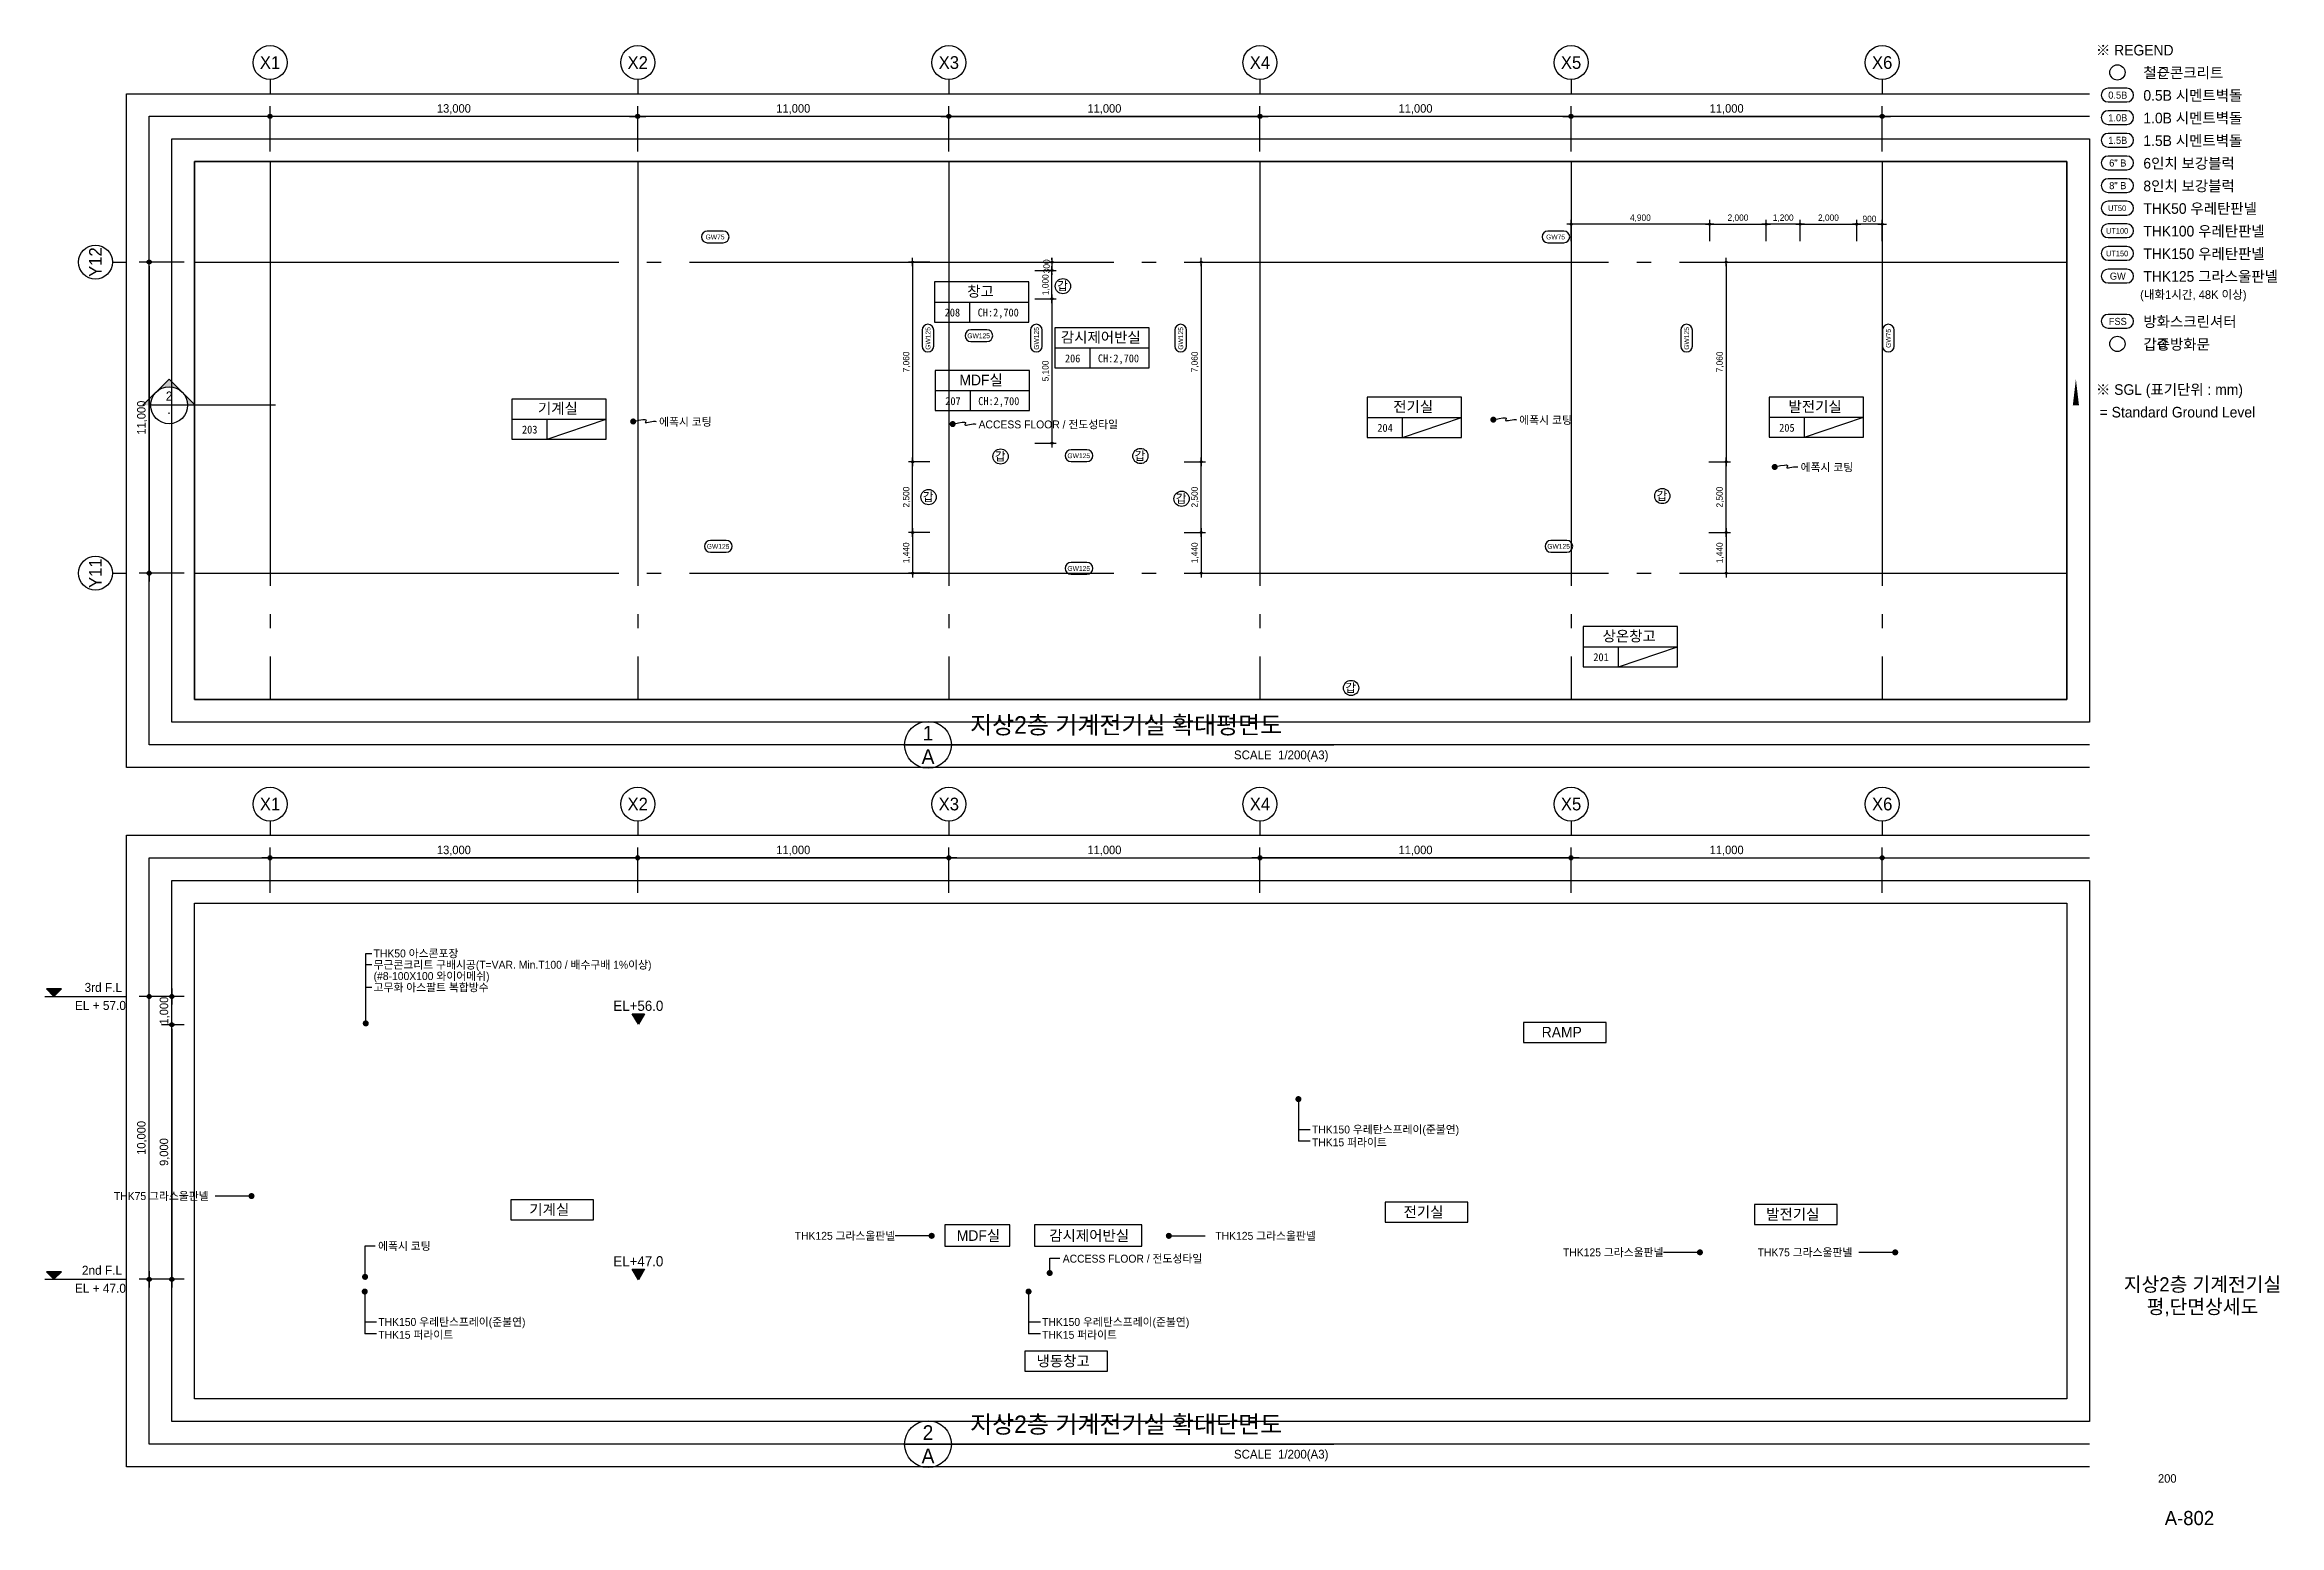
# Model space of a CAD drawing. Header units: millimetres. Extents: x 45178 to 206366, y -171177 to -118827.
# Drawn here: x 127358 to 206366, y -171177 to -118827 of the extents above; entities that cross this region are included whole.
import ezdxf
from ezdxf.enums import TextEntityAlignment as Align
from ezdxf.xclip import XClip

# ---------------------------------------------------------------- set-up
doc = ezdxf.new("R2010")
doc.units = ezdxf.units.MM
doc.linetypes.add('CEN', pattern=[35, 30, -2, 1, -2])
for name, color, linetype in [('$ZCDB_AUDIT_GENERATED_600D18', 7, 'Continuous'), ('4A.TEC CEN', 1, 'CEN'), ('4A.TEC DIM', 7, 'Continuous'), ('4A.TEC FORM-TEXT', 3, 'Continuous'), ('4A.TEC TEXT', 7, 'Continuous'), ('4A.TEC TEXT 2', 3, 'Continuous'), ('4A.TEC 심볼', 7, 'Continuous'), ('MK', 7, 'Continuous'), ('ROM', 7, 'Continuous'), ('SYM', 1, 'Continuous'), ('TEX', 3, 'Continuous'), ('TEXT', 7, 'Continuous'), ('㈜SE&C DIM', 7, 'Continuous'), ('㈜SE&C TEXT 1', 3, 'Continuous'), ('㈜SE&C 벽체 3', 4, 'Continuous'), ('㈜SE&C 심볼', 7, 'Continuous')]:
    doc.layers.add(name, color=color, linetype=linetype)
doc.layers.add('DEFPOINT', color=135, linetype='Continuous', plot=False)
doc.styles.add('1', font='')
doc.styles.add('ARTINT-A1.$0$돋움', font='')
doc.styles.add('GHS', font='malgun.ttf')
doc.styles.add('나눔고딕', font='')
doc.styles.add('돋움', font='')
doc.styles.add('돋음체', font='')
doc.styles.add('울릉도L', font='')
doc.styles.get('1').set_extended_font_data('DotumChe')
doc.styles.get('ARTINT-A1.$0$돋움').set_extended_font_data('Dotum')
doc.styles.get('나눔고딕').set_extended_font_data('Dotum')
doc.styles.get('돋움').set_extended_font_data('Dotum')
doc.styles.get('돋음체').set_extended_font_data('Dotum')
doc.styles.get('울릉도L').set_extended_font_data('Dotum')
doc.dimstyles.new('DIM_600(외부치수)', dxfattribs={"dimscale": 400, "dimtxt": 3.3, "dimasz": 1, "dimexe": 2, "dimexo": 2, "dimgap": 1, "dimtad": 1, "dimdec": 0, "dimdsep": 46, "dimlunit": 6, "dimtxsty": '나눔고딕', "dimblk1": 'DIMDOT', "dimblk2": 'DIMDOT', "dimsah": 1, "dimcen": 2.5, "dimdle": 1.5, "dimclrd": 8, "dimclre": 8, "dimclrt": 3, "dimadec": 0, "dimazin": 0, "dimtfac": 1, "dimtdec": 0, "dimtix": 1, "dimtmove": 2, "dimatfit": 3, "dimldrblk": 'DIMDOT', "dimfxl": 1, "dimtvp": 1, "dimtolj": 1, "dimtzin": 0, "dimarcsym": 0})

msp = doc.modelspace()

# ---------------------------------------------------------------- texts
at = {"layer": '4A.TEC FORM-TEXT', "style": '돋움'}
msp.add_text('A-802', height=500, dxfattribs=at).set_placement((203188.92, -171170.14), align=Align.CENTER)
at = {"layer": '4A.TEC TEXT', "style": '돋움'}
for s, p in [('C', (202241.86, -119806.03, -6666.67)), ('갑', (163346.32, -127360.66)), ('갑', (202229.37, -129402.13, -6666.67)), ('갑', (161142.02, -133384.13)), ('갑', (166085.2, -133365.06)), ('갑', (158595.4, -134818.95)), ('갑', (167542.62, -134876.98)), ('갑', (184538.39, -134780.41)), ('갑', (173534.21, -141567.08, 1666.67))]:
    msp.add_text(s, height=300, dxfattribs=at).set_placement(p, align=Align.MIDDLE_CENTER)
for s, height, p in [('0.5B', 250, (200655.62, -120609.88, -6666.67)), ('1.0B', 250, (200655.62, -121409.88, -6666.67)), ('1.5B', 250, (200655.62, -122209.88, -6666.67)), ('6" B', 250, (200655.62, -123009.88, -6666.67)), ('8" B', 250, (200655.62, -123809.88, -6666.67)), ('UT50', 200, (200631.84, -124609.88, -6666.67)), ('GW75', 171.096, (151059.63, -125625.81)), ('GW75', 171.096, (180778.33, -125625.81)), ('UT100', 200, (200631.84, -125409.88, -6666.67)), ('UT150', 200, (200631.84, -126209.88, -6666.67)), ('GW', 250, (200655.62, -127009.88, -6666.67)), ('FSS', 250, (200655.62, -128609.88, -6666.67)), ('GW125', 171.096, (160380.22, -129118.69)), ('GW125', 171.096, (163919.13, -133359.4)), ('GW125', 171.096, (151166.69, -136565.52)), ('GW125', 171.096, (180885.39, -136565.52)), ('GW125', 171.096, (163919.13, -137345.72))]:
    msp.add_text(s, height=height, dxfattribs=at).set_placement(p, align=Align.MIDDLE)
at = {"layer": '4A.TEC TEXT', "color": 3, "style": '돋음체'}
for s, p in [('창고', (160447.12, -127548.35)), ('감시제어반실', (164698.98, -129170.36)), ('MDF실', (160467.11, -130680.98)), ('기계실', (145502.96, -131687)), ('전기실', (175744.38, -131625.14)), ('발전기실', (189953.01, -131622.07)), ('상온창고', (183380.44, -139734.64)), ('RAMP', (180996.74, -153741.83)), ('기계실', (145198.6, -160012.4)), ('전기실', (176109.46, -160098.46)), ('발전기실', (189165.55, -160178.69)), ('MDF실', (160373.56, -160932.33)), ('감시제어반실', (164287.47, -160932.33)), ('냉동창고', (163366.89, -165365.58))]:
    msp.add_text(s, height=375, dxfattribs=at).set_placement(p, align=Align.MIDDLE_CENTER)
at = {"layer": '4A.TEC TEXT', "style": '돋움'}
for s, p in [('GW125', (158589.44, -129211.24)), ('GW125', (162423.74, -129211.24)), ('GW125', (167524.88, -129211.24)), ('GW125', (185411.58, -129211.24)), ('GW75', (192545.19, -129211.24))]:
    msp.add_text(s, height=171.096, rotation=90, dxfattribs=at).set_placement(p, align=Align.MIDDLE)
for s, p in [('에폭시 코팅', (179494.12, -132098.1)), ('에폭시 코팅', (149080.63, -132162.01)), ('ACCESS FLOOR / 전도성타일', (160377.36, -132253.21)), ('에폭시 코팅', (189442.52, -133769.66)), ('에폭시 코팅', (139145.99, -161303.28)), ('ACCESS FLOOR / 전도성타일', (163352.85, -161749.76))]:
    msp.add_text(s, height=280, dxfattribs=at).set_placement(p, align=Align.MIDDLE_LEFT)
for s, p in [('THK75 그라스울판넬', (133154.29, -159535.97)), ('THK125 그라스울판넬', (157429.98, -160942.35)), ('THK125 그라스울판넬', (172300.73, -160942.35)), ('THK125 그라스울판넬', (184592.81, -161525.93)), ('THK75 그라스울판넬', (191270.76, -161526.8))]:
    msp.add_text(s, height=280, dxfattribs=at).set_placement(p, align=Align.MIDDLE_RIGHT)
at = {"layer": '4A.TEC TEXT 2', "color": 3, "style": '나눔고딕'}
for s, height, p in [('※ REGEND', 375, (199880.49, -119319.6, -6666.67)), ('철근콘크리트', 375, (201560.39, -120119.56, -6666.67)), ('0.5B 시멘트벽돌', 375, (201560.39, -120919.56, -6666.67)), ('1.0B 시멘트벽돌', 375, (201560.39, -121719.56, -6666.67)), ('1.5B 시멘트벽돌', 375, (201560.39, -122519.56, -6666.67)), ('6인치 보강블럭', 375, (201560.39, -123319.56, -6666.67)), ('8인치 보강블럭', 375, (201560.39, -124119.56, -6666.67)), ('THK50 우레탄판넬', 375, (201560.39, -124919.56, -6666.67)), ('THK100 우레탄판넬', 375, (201560.39, -125719.56, -6666.67)), ('THK150 우레탄판넬', 375, (201560.39, -126519.56, -6666.67)), ('THK125 그라스울판넬', 375, (201560.39, -127319.56, -6666.67)), ('(내화1시간, 48K 이상)', 300, (201444.19, -127904.28, -6666.67)), ('방화스크린셔터', 375, (201560.39, -128919.56, -6666.67)), ('갑종방화문', 375, (201560.39, -129719.56, -6666.67)), ('※ SGL (표기단위 : mm)', 375, (199880.49, -131319.6, -6666.67)), (' = Standard Ground Level', 375, (199880.49, -132119.6, -6666.67)), ('지상2층 기계전기실 확대평면도', 621, (160075.27, -143375.93)), ('지상2층 기계전기실 확대단면도', 621, (160075.27, -168101.21))]:
    msp.add_text(s, height=height, dxfattribs=at).set_placement(p, align=Align.BOTTOM_LEFT)
for s, p in [('1', (158589.49, -143168.93)), ('A', (158589.49, -143996.93)), ('2', (158589.49, -167894.21)), ('A', (158589.49, -168722.21))]:
    msp.add_text(s, height=517.5, dxfattribs=at).set_placement(p, align=Align.MIDDLE)
for p in [(172747.47, -144186.21), (172747.47, -168911.48)]:
    msp.add_text('SCALE  1/200(A3)', height=310.5, dxfattribs=at).set_placement(p, align=Align.BOTTOM_RIGHT)
at = {"layer": '4A.TEC TEXT 2', "style": '나눔고딕'}
for s, height, p in [('지상2층 기계전기실', 500, (203650.7, -162907.1)), ('평,단면상세도', 500, (203650.7, -163697.1)), ('200', 300, (202404.95, -169670.16))]:
    msp.add_text(s, height=height, dxfattribs=at).set_placement(p, align=Align.CENTER)
at = {"layer": 'MK', "style": '돋움'}
msp.add_text('2', height=326.69, dxfattribs=at).set_placement((131757.21, -131414.99), align=Align.CENTER)
at = {"layer": 'MK', "style": '돋움', "width": 0.7}
msp.add_text('-', height=326.69, dxfattribs=at).set_placement((131757.21, -131977.49), align=Align.CENTER)
at = {"layer": 'TEXT', "style": '1'}
for s, p in [('208', (159451.04, -128296.19)), ('CH:2,700', (161071.64, -128296.19)), ('206', (163702.9, -129918.2)), ('CH:2,700', (165323.5, -129918.2)), ('207', (159471.03, -131428.82)), ('CH:2,700', (161091.63, -131428.82)), ('203', (144506.88, -132434.84)), ('204', (174748.3, -132372.98)), ('205', (188956.94, -132369.9)), ('201', (182384.37, -140482.48))]:
    msp.add_text(s, height=281.25, dxfattribs=at).set_placement(p, align=Align.MIDDLE_CENTER)
at = {"layer": '㈜SE&C TEXT 1', "style": '돋움'}
for s, p in [('EL+56.0', (148347.34, -152988.41)), ('EL+47.0', (148347.34, -162021.86))]:
    msp.add_text(s, height=359.847, dxfattribs=at).set_placement(p, align=Align.CENTER)
at = {"layer": '㈜SE&C 심볼', "style": 'ARTINT-A1.$0$돋움'}
for s, p in [('3rd F.L', (130093.26, -152319.58)), ('EL + 57.0', (130230.94, -152956.75)), ('EL + 47.0', (130230.94, -162956.75)), ('2nd F.L', (130093.26, -162319.58))]:
    msp.add_text(s, height=320.229, dxfattribs=at).set_placement(p, align=Align.RIGHT)

# ---------------------------------------------------------------- blocks, each defined once
blk = doc.blocks.new('DIMDOT')
at = {"color": 0}
blk.add_line((-2, 0), (2, 0), dxfattribs=at)
for radius in [0.5, 0.25]:
    blk.add_circle((0, 0), radius, dxfattribs=at)
blk = doc.blocks.new('*D89')
at = {"layer": '4A.TEC DIM', "color": 8, "lineweight": -2, "transparency": 16777216}
for p, q in [((169308, -38163), (169308, -25069)), ((270308, -38163), (270308, -25069)), ((169808, -26069), (269808, -26069))]:
    blk.add_line(p, q, dxfattribs=at)
at = {"layer": 'Defpoints', "color": 0, "transparency": 16777216}
for p in [(270308, -26069), (169308, -39163), (270308, -39163)]:
    blk.add_point(p, dxfattribs=at)
at = {"layer": '4A.TEC DIM', "color": 8, "lineweight": -2, "transparency": 16777216, "xscale": 500, "yscale": 500, "zscale": 500, "rotation": 180}
blk.add_blockref('DIMDOT', (169308, -26069), dxfattribs=at)
at = {"layer": '4A.TEC DIM', "color": 8, "lineweight": -2, "transparency": 16777216, "xscale": 500, "yscale": 500, "zscale": 500}
blk.add_blockref('DIMDOT', (270308, -26069), dxfattribs=at)
at = {"layer": '4A.TEC DIM', "color": 3, "transparency": 16777216, "insert": (219808, -24584), "char_height": 1650, "attachment_point": 5, "style": '나눔고딕'}
blk.add_mtext('\\A1;101,000', dxfattribs=at)
blk = doc.blocks.new('ccs122')
at = {"layer": '4A.TEC 심볼'}
blk.add_line((0, 8), (0, 3), dxfattribs=at)
blk.add_circle((0, 14), 6, dxfattribs=at)
at = {"layer": '4A.TEC TEXT 2', "color": 3, "style": 'GHS'}
blk.add_attdef('NO', text='', height=4.5, dxfattribs=at).set_placement((-0.01, 14.02), align=Align.MIDDLE_CENTER)
blk = doc.blocks.new('*D90')
at = {"layer": '4A.TEC DIM', "color": 8, "lineweight": -2, "transparency": 16777216}
for p, q in [((48195, -136937), (40113, -136937)), ((41113, -137437), (41113, -147437)), ((48195, -147937), (40113, -147937))]:
    blk.add_line(p, q, dxfattribs=at)
at = {"layer": 'Defpoints', "color": 0, "transparency": 16777216}
for p in [(49195, -136937), (41113, -147937), (49195, -147937)]:
    blk.add_point(p, dxfattribs=at)
at = {"layer": '4A.TEC DIM', "color": 8, "lineweight": -2, "transparency": 16777216, "xscale": 500, "yscale": 500, "zscale": 500}
for p, rotation in [((41113, -136937), 90), ((41113, -147937), 270)]:
    blk.add_blockref('DIMDOT', p, dxfattribs=dict(at, rotation=rotation))
at = {"layer": '4A.TEC DIM', "color": 3, "transparency": 16777216, "insert": (39628, -142437), "char_height": 1650, "attachment_point": 5, "rotation": 90, "style": '나눔고딕'}
blk.add_mtext('\\A1;11,000', dxfattribs=at)
blk = doc.blocks.new('*D91')
at = {"layer": '4A.TEC DIM', "color": 8, "lineweight": -2, "transparency": 16777216}
for p, q in [((48195, -92937), (35100, -92937)), ((36100, -93437), (36100, -180437)), ((48195, -180937), (35100, -180937))]:
    blk.add_line(p, q, dxfattribs=at)
at = {"layer": 'Defpoints', "color": 0, "transparency": 16777216}
for p in [(49195, -92937), (36100, -180937), (49195, -180937)]:
    blk.add_point(p, dxfattribs=at)
at = {"layer": '4A.TEC DIM', "color": 8, "lineweight": -2, "transparency": 16777216, "xscale": 500, "yscale": 500, "zscale": 500}
for p, rotation in [((36100, -92937), 90), ((36100, -180937), 270)]:
    blk.add_blockref('DIMDOT', p, dxfattribs=dict(at, rotation=rotation))
at = {"layer": '4A.TEC DIM', "color": 3, "transparency": 16777216, "insert": (34615, -136937), "char_height": 1650, "attachment_point": 5, "rotation": 90, "style": '나눔고딕'}
blk.add_mtext('\\A1;88,000', dxfattribs=at)
blk = doc.blocks.new('*D92')
at = {"layer": '4A.TEC DIM', "color": 8, "lineweight": -2, "transparency": 16777216}
for p, q in [((48195, -169937), (40113, -169937)), ((41113, -170437), (41113, -180437)), ((48195, -180937), (40113, -180937))]:
    blk.add_line(p, q, dxfattribs=at)
at = {"layer": 'Defpoints', "color": 0, "transparency": 16777216}
for p in [(49195, -169937), (41113, -180937), (49195, -180937)]:
    blk.add_point(p, dxfattribs=at)
at = {"layer": '4A.TEC DIM', "color": 8, "lineweight": -2, "transparency": 16777216, "xscale": 500, "yscale": 500, "zscale": 500}
for p, rotation in [((41113, -169937), 90), ((41113, -180937), 270)]:
    blk.add_blockref('DIMDOT', p, dxfattribs=dict(at, rotation=rotation))
at = {"layer": '4A.TEC DIM', "color": 3, "transparency": 16777216, "insert": (39628, -175437), "char_height": 1650, "attachment_point": 5, "rotation": 90, "style": '나눔고딕'}
blk.add_mtext('\\A1;11,000', dxfattribs=at)
blk = doc.blocks.new('*D93')
at = {"layer": '4A.TEC DIM', "color": 8, "lineweight": -2, "transparency": 16777216}
for p, q in [((48195, -158937), (40113, -158937)), ((41113, -159437), (41113, -169437)), ((48195, -169937), (40113, -169937))]:
    blk.add_line(p, q, dxfattribs=at)
at = {"layer": 'Defpoints', "color": 0, "transparency": 16777216}
for p in [(49195, -158937), (41113, -169937), (49195, -169937)]:
    blk.add_point(p, dxfattribs=at)
at = {"layer": '4A.TEC DIM', "color": 8, "lineweight": -2, "transparency": 16777216, "xscale": 500, "yscale": 500, "zscale": 500}
for p, rotation in [((41113, -158937), 90), ((41113, -169937), 270)]:
    blk.add_blockref('DIMDOT', p, dxfattribs=dict(at, rotation=rotation))
at = {"layer": '4A.TEC DIM', "color": 3, "transparency": 16777216, "insert": (39628, -164437), "char_height": 1650, "attachment_point": 5, "rotation": 90, "style": '나눔고딕'}
blk.add_mtext('\\A1;11,000', dxfattribs=at)
blk = doc.blocks.new('*D94')
at = {"layer": '4A.TEC DIM', "color": 8, "lineweight": -2, "transparency": 16777216}
for p, q in [((48195, -147937), (40113, -147937)), ((41113, -148437), (41113, -158437)), ((48195, -158937), (40113, -158937))]:
    blk.add_line(p, q, dxfattribs=at)
at = {"layer": 'Defpoints', "color": 0, "transparency": 16777216}
for p in [(49195, -147937), (41113, -158937), (49195, -158937)]:
    blk.add_point(p, dxfattribs=at)
at = {"layer": '4A.TEC DIM', "color": 8, "lineweight": -2, "transparency": 16777216, "xscale": 500, "yscale": 500, "zscale": 500}
for p, rotation in [((41113, -147937), 90), ((41113, -158937), 270)]:
    blk.add_blockref('DIMDOT', p, dxfattribs=dict(at, rotation=rotation))
at = {"layer": '4A.TEC DIM', "color": 3, "transparency": 16777216, "insert": (39628, -153437), "char_height": 1650, "attachment_point": 5, "rotation": 90, "style": '나눔고딕'}
blk.add_mtext('\\A1;11,000', dxfattribs=at)
blk = doc.blocks.new('*D95')
at = {"layer": '4A.TEC DIM', "color": 8, "lineweight": -2, "transparency": 16777216}
for p, q in [((169308, -38163), (169308, -30082)), ((182308, -38163), (182308, -30082)), ((181808, -31082), (169808, -31082))]:
    blk.add_line(p, q, dxfattribs=at)
at = {"layer": 'Defpoints', "color": 0, "transparency": 16777216}
for p in [(169308, -31082), (169308, -39163), (182308, -39163)]:
    blk.add_point(p, dxfattribs=at)
at = {"layer": '4A.TEC DIM', "color": 8, "lineweight": -2, "transparency": 16777216, "xscale": 500, "yscale": 500, "zscale": 500, "rotation": 180}
blk.add_blockref('DIMDOT', (169308, -31082), dxfattribs=at)
at = {"layer": '4A.TEC DIM', "color": 8, "lineweight": -2, "transparency": 16777216, "xscale": 500, "yscale": 500, "zscale": 500}
blk.add_blockref('DIMDOT', (182308, -31082), dxfattribs=at)
at = {"layer": '4A.TEC DIM', "color": 3, "transparency": 16777216, "insert": (175808, -29597), "char_height": 1650, "attachment_point": 5, "style": '나눔고딕'}
blk.add_mtext('\\A1;13,000', dxfattribs=at)
blk = doc.blocks.new('*D96')
at = {"layer": '4A.TEC DIM', "color": 8, "lineweight": -2, "transparency": 16777216}
for p, q in [((182308, -38163), (182308, -30082)), ((193308, -38163), (193308, -30082)), ((192808, -31082), (182808, -31082))]:
    blk.add_line(p, q, dxfattribs=at)
at = {"layer": 'Defpoints', "color": 0, "transparency": 16777216}
for p in [(182308, -31082), (182308, -39163), (193308, -39163)]:
    blk.add_point(p, dxfattribs=at)
at = {"layer": '4A.TEC DIM', "color": 8, "lineweight": -2, "transparency": 16777216, "xscale": 500, "yscale": 500, "zscale": 500, "rotation": 180}
blk.add_blockref('DIMDOT', (182308, -31082), dxfattribs=at)
at = {"layer": '4A.TEC DIM', "color": 8, "lineweight": -2, "transparency": 16777216, "xscale": 500, "yscale": 500, "zscale": 500}
blk.add_blockref('DIMDOT', (193308, -31082), dxfattribs=at)
at = {"layer": '4A.TEC DIM', "color": 3, "transparency": 16777216, "insert": (187808, -29597), "char_height": 1650, "attachment_point": 5, "style": '나눔고딕'}
blk.add_mtext('\\A1;11,000', dxfattribs=at)
blk = doc.blocks.new('*D97')
at = {"layer": '4A.TEC DIM', "color": 8, "lineweight": -2, "transparency": 16777216}
for p, q in [((193308, -38163), (193308, -30082)), ((204308, -38163), (204308, -30082)), ((203808, -31082), (193808, -31082))]:
    blk.add_line(p, q, dxfattribs=at)
at = {"layer": 'Defpoints', "color": 0, "transparency": 16777216}
for p in [(193308, -31082), (193308, -39163), (204308, -39163)]:
    blk.add_point(p, dxfattribs=at)
at = {"layer": '4A.TEC DIM', "color": 8, "lineweight": -2, "transparency": 16777216, "xscale": 500, "yscale": 500, "zscale": 500, "rotation": 180}
blk.add_blockref('DIMDOT', (193308, -31082), dxfattribs=at)
at = {"layer": '4A.TEC DIM', "color": 8, "lineweight": -2, "transparency": 16777216, "xscale": 500, "yscale": 500, "zscale": 500}
blk.add_blockref('DIMDOT', (204308, -31082), dxfattribs=at)
at = {"layer": '4A.TEC DIM', "color": 3, "transparency": 16777216, "insert": (198808, -29597), "char_height": 1650, "attachment_point": 5, "style": '나눔고딕'}
blk.add_mtext('\\A1;11,000', dxfattribs=at)
blk = doc.blocks.new('*D98')
at = {"layer": '4A.TEC DIM', "color": 8, "lineweight": -2, "transparency": 16777216}
for p, q in [((204308, -38163), (204308, -30082)), ((215308, -38163), (215308, -30082)), ((214808, -31082), (204808, -31082))]:
    blk.add_line(p, q, dxfattribs=at)
at = {"layer": 'Defpoints', "color": 0, "transparency": 16777216}
for p in [(204308, -31082), (204308, -39163), (215308, -39163)]:
    blk.add_point(p, dxfattribs=at)
at = {"layer": '4A.TEC DIM', "color": 8, "lineweight": -2, "transparency": 16777216, "xscale": 500, "yscale": 500, "zscale": 500, "rotation": 180}
blk.add_blockref('DIMDOT', (204308, -31082), dxfattribs=at)
at = {"layer": '4A.TEC DIM', "color": 8, "lineweight": -2, "transparency": 16777216, "xscale": 500, "yscale": 500, "zscale": 500}
blk.add_blockref('DIMDOT', (215308, -31082), dxfattribs=at)
at = {"layer": '4A.TEC DIM', "color": 3, "transparency": 16777216, "insert": (209808, -29597), "char_height": 1650, "attachment_point": 5, "style": '나눔고딕'}
blk.add_mtext('\\A1;11,000', dxfattribs=at)
blk = doc.blocks.new('*D99')
at = {"layer": '4A.TEC DIM', "color": 8, "lineweight": -2, "transparency": 16777216}
for p, q in [((215308, -38163), (215308, -30082)), ((226308, -38163), (226308, -30082)), ((225808, -31082), (215808, -31082))]:
    blk.add_line(p, q, dxfattribs=at)
at = {"layer": 'Defpoints', "color": 0, "transparency": 16777216}
for p in [(215308, -31082), (215308, -39163), (226308, -39163)]:
    blk.add_point(p, dxfattribs=at)
at = {"layer": '4A.TEC DIM', "color": 8, "lineweight": -2, "transparency": 16777216, "xscale": 500, "yscale": 500, "zscale": 500, "rotation": 180}
blk.add_blockref('DIMDOT', (215308, -31082), dxfattribs=at)
at = {"layer": '4A.TEC DIM', "color": 8, "lineweight": -2, "transparency": 16777216, "xscale": 500, "yscale": 500, "zscale": 500}
blk.add_blockref('DIMDOT', (226308, -31082), dxfattribs=at)
at = {"layer": '4A.TEC DIM', "color": 3, "transparency": 16777216, "insert": (220808, -29597), "char_height": 1650, "attachment_point": 5, "style": '나눔고딕'}
blk.add_mtext('\\A1;11,000', dxfattribs=at)
blk = doc.blocks.new('*D100')
at = {"layer": '4A.TEC DIM', "color": 8, "lineweight": -2, "transparency": 16777216}
for p, q in [((226308, -38163), (226308, -30082)), ((237308, -38163), (237308, -30082)), ((236808, -31082), (226808, -31082))]:
    blk.add_line(p, q, dxfattribs=at)
at = {"layer": 'Defpoints', "color": 0, "transparency": 16777216}
for p in [(226308, -31082), (226308, -39163), (237308, -39163)]:
    blk.add_point(p, dxfattribs=at)
at = {"layer": '4A.TEC DIM', "color": 8, "lineweight": -2, "transparency": 16777216, "xscale": 500, "yscale": 500, "zscale": 500, "rotation": 180}
blk.add_blockref('DIMDOT', (226308, -31082), dxfattribs=at)
at = {"layer": '4A.TEC DIM', "color": 8, "lineweight": -2, "transparency": 16777216, "xscale": 500, "yscale": 500, "zscale": 500}
blk.add_blockref('DIMDOT', (237308, -31082), dxfattribs=at)
at = {"layer": '4A.TEC DIM', "color": 3, "transparency": 16777216, "insert": (231808, -29597), "char_height": 1650, "attachment_point": 5, "style": '나눔고딕'}
blk.add_mtext('\\A1;11,000', dxfattribs=at)
blk = doc.blocks.new('*D101')
at = {"layer": '4A.TEC DIM', "color": 8, "lineweight": -2, "transparency": 16777216}
for p, q in [((237308, -38163), (237308, -30082)), ((248308, -38163), (248308, -30082)), ((247808, -31082), (237808, -31082))]:
    blk.add_line(p, q, dxfattribs=at)
at = {"layer": 'Defpoints', "color": 0, "transparency": 16777216}
for p in [(237308, -31082), (237308, -39163), (248308, -39163)]:
    blk.add_point(p, dxfattribs=at)
at = {"layer": '4A.TEC DIM', "color": 8, "lineweight": -2, "transparency": 16777216, "xscale": 500, "yscale": 500, "zscale": 500, "rotation": 180}
blk.add_blockref('DIMDOT', (237308, -31082), dxfattribs=at)
at = {"layer": '4A.TEC DIM', "color": 8, "lineweight": -2, "transparency": 16777216, "xscale": 500, "yscale": 500, "zscale": 500}
blk.add_blockref('DIMDOT', (248308, -31082), dxfattribs=at)
at = {"layer": '4A.TEC DIM', "color": 3, "transparency": 16777216, "insert": (242808, -29597), "char_height": 1650, "attachment_point": 5, "style": '나눔고딕'}
blk.add_mtext('\\A1;11,000', dxfattribs=at)
blk = doc.blocks.new('*D102')
at = {"layer": '4A.TEC DIM', "color": 8, "lineweight": -2, "transparency": 16777216}
for p, q in [((48195, -125937), (40113, -125937)), ((41113, -126437), (41113, -136437)), ((48195, -136937), (40113, -136937))]:
    blk.add_line(p, q, dxfattribs=at)
at = {"layer": 'Defpoints', "color": 0, "transparency": 16777216}
for p in [(49195, -125937), (41113, -136937), (49195, -136937)]:
    blk.add_point(p, dxfattribs=at)
at = {"layer": '4A.TEC DIM', "color": 8, "lineweight": -2, "transparency": 16777216, "xscale": 500, "yscale": 500, "zscale": 500}
for p, rotation in [((41113, -125937), 90), ((41113, -136937), 270)]:
    blk.add_blockref('DIMDOT', p, dxfattribs=dict(at, rotation=rotation))
at = {"layer": '4A.TEC DIM', "color": 3, "transparency": 16777216, "insert": (39628, -131437), "char_height": 1650, "attachment_point": 5, "rotation": 90, "style": '나눔고딕'}
blk.add_mtext('\\A1;11,000', dxfattribs=at)
blk = doc.blocks.new('*D103')
at = {"layer": '4A.TEC DIM', "color": 8, "lineweight": -2, "transparency": 16777216}
for p, q in [((48195, -114937), (40113, -114937)), ((41113, -115437), (41113, -125437)), ((48195, -125937), (40113, -125937))]:
    blk.add_line(p, q, dxfattribs=at)
at = {"layer": 'Defpoints', "color": 0, "transparency": 16777216}
for p in [(49195, -114937), (41113, -125937), (49195, -125937)]:
    blk.add_point(p, dxfattribs=at)
at = {"layer": '4A.TEC DIM', "color": 8, "lineweight": -2, "transparency": 16777216, "xscale": 500, "yscale": 500, "zscale": 500}
for p, rotation in [((41113, -114937), 90), ((41113, -125937), 270)]:
    blk.add_blockref('DIMDOT', p, dxfattribs=dict(at, rotation=rotation))
at = {"layer": '4A.TEC DIM', "color": 3, "transparency": 16777216, "insert": (39628, -120437), "char_height": 1650, "attachment_point": 5, "rotation": 90, "style": '나눔고딕'}
blk.add_mtext('\\A1;11,000', dxfattribs=at)
blk = doc.blocks.new('*D104')
at = {"layer": '4A.TEC DIM', "color": 8, "lineweight": -2, "transparency": 16777216}
for p, q in [((48195, -103937), (40113, -103937)), ((41113, -104437), (41113, -114437)), ((48195, -114937), (40113, -114937))]:
    blk.add_line(p, q, dxfattribs=at)
at = {"layer": 'Defpoints', "color": 0, "transparency": 16777216}
for p in [(49195, -103937), (41113, -114937), (49195, -114937)]:
    blk.add_point(p, dxfattribs=at)
at = {"layer": '4A.TEC DIM', "color": 8, "lineweight": -2, "transparency": 16777216, "xscale": 500, "yscale": 500, "zscale": 500}
for p, rotation in [((41113, -103937), 90), ((41113, -114937), 270)]:
    blk.add_blockref('DIMDOT', p, dxfattribs=dict(at, rotation=rotation))
at = {"layer": '4A.TEC DIM', "color": 3, "transparency": 16777216, "insert": (39628, -109437), "char_height": 1650, "attachment_point": 5, "rotation": 90, "style": '나눔고딕'}
blk.add_mtext('\\A1;11,000', dxfattribs=at)
blk = doc.blocks.new('*D105')
at = {"layer": '4A.TEC DIM', "color": 8, "lineweight": -2, "transparency": 16777216}
for p, q in [((48195, -92937), (40113, -92937)), ((41113, -93437), (41113, -103437)), ((48195, -103937), (40113, -103937))]:
    blk.add_line(p, q, dxfattribs=at)
at = {"layer": 'Defpoints', "color": 0, "transparency": 16777216}
for p in [(49195, -92937), (41113, -103937), (49195, -103937)]:
    blk.add_point(p, dxfattribs=at)
at = {"layer": '4A.TEC DIM', "color": 8, "lineweight": -2, "transparency": 16777216, "xscale": 500, "yscale": 500, "zscale": 500}
for p, rotation in [((41113, -92937), 90), ((41113, -103937), 270)]:
    blk.add_blockref('DIMDOT', p, dxfattribs=dict(at, rotation=rotation))
at = {"layer": '4A.TEC DIM', "color": 3, "transparency": 16777216, "insert": (39628, -98437), "char_height": 1650, "attachment_point": 5, "rotation": 90, "style": '나눔고딕'}
blk.add_mtext('\\A1;11,000', dxfattribs=at)
blk = doc.blocks.new('*D106')
at = {"layer": '4A.TEC DIM', "color": 8, "lineweight": -2, "transparency": 16777216}
for p, q in [((248308, -38163), (248308, -30082)), ((259308, -38163), (259308, -30082)), ((258808, -31082), (248808, -31082))]:
    blk.add_line(p, q, dxfattribs=at)
at = {"layer": 'Defpoints', "color": 0, "transparency": 16777216}
for p in [(248308, -31082), (248308, -39163), (259308, -39163)]:
    blk.add_point(p, dxfattribs=at)
at = {"layer": '4A.TEC DIM', "color": 8, "lineweight": -2, "transparency": 16777216, "xscale": 500, "yscale": 500, "zscale": 500, "rotation": 180}
blk.add_blockref('DIMDOT', (248308, -31082), dxfattribs=at)
at = {"layer": '4A.TEC DIM', "color": 8, "lineweight": -2, "transparency": 16777216, "xscale": 500, "yscale": 500, "zscale": 500}
blk.add_blockref('DIMDOT', (259308, -31082), dxfattribs=at)
at = {"layer": '4A.TEC DIM', "color": 3, "transparency": 16777216, "insert": (253808, -29597), "char_height": 1650, "attachment_point": 5, "style": '나눔고딕'}
blk.add_mtext('\\A1;11,000', dxfattribs=at)
blk = doc.blocks.new('*D107')
at = {"layer": '4A.TEC DIM', "color": 8, "lineweight": -2, "transparency": 16777216}
for p, q in [((259308, -38163), (259308, -30082)), ((270308, -38163), (270308, -30082)), ((269808, -31082), (259808, -31082))]:
    blk.add_line(p, q, dxfattribs=at)
at = {"layer": 'Defpoints', "color": 0, "transparency": 16777216}
for p in [(259308, -31082), (259308, -39163), (270308, -39163)]:
    blk.add_point(p, dxfattribs=at)
at = {"layer": '4A.TEC DIM', "color": 8, "lineweight": -2, "transparency": 16777216, "xscale": 500, "yscale": 500, "zscale": 500, "rotation": 180}
blk.add_blockref('DIMDOT', (259308, -31082), dxfattribs=at)
at = {"layer": '4A.TEC DIM', "color": 8, "lineweight": -2, "transparency": 16777216, "xscale": 500, "yscale": 500, "zscale": 500}
blk.add_blockref('DIMDOT', (270308, -31082), dxfattribs=at)
at = {"layer": '4A.TEC DIM', "color": 3, "transparency": 16777216, "insert": (264808, -29597), "char_height": 1650, "attachment_point": 5, "style": '나눔고딕'}
blk.add_mtext('\\A1;11,000', dxfattribs=at)
blk = doc.blocks.new('*D25')
at = {"layer": '$ZCDB_AUDIT_GENERATED_600D18', "color": 8, "lineweight": -2, "transparency": 16777216}
for p, q in [((135326, -122600), (135326, -121000)), ((148182, -121360), (135470, -121360)), ((148326, -122600), (148326, -121000))]:
    blk.add_line(p, q, dxfattribs=at)
at = {"layer": 'Defpoints', "color": 0, "transparency": 16777216}
for p in [(135326, -121360), (135326, -122960), (148326, -122960)]:
    blk.add_point(p, dxfattribs=at)
at = {"layer": '$ZCDB_AUDIT_GENERATED_600D18', "color": 8, "lineweight": -2, "transparency": 16777216, "xscale": 144, "yscale": 144, "zscale": 144, "rotation": 180}
blk.add_blockref('DIMDOT', (135326, -121360), dxfattribs=at)
at = {"layer": '$ZCDB_AUDIT_GENERATED_600D18', "color": 8, "lineweight": -2, "transparency": 16777216, "xscale": 144, "yscale": 144, "zscale": 144}
blk.add_blockref('DIMDOT', (148326, -121360), dxfattribs=at)
at = {"layer": '$ZCDB_AUDIT_GENERATED_600D18', "color": 3, "transparency": 16777216, "insert": (141826, -121108), "char_height": 300, "attachment_point": 5, "style": '나눔고딕'}
blk.add_mtext('\\A1;13,000', dxfattribs=at)
blk = doc.blocks.new('*D22')
at = {"layer": '$ZCDB_AUDIT_GENERATED_600D18', "color": 8, "lineweight": -2, "transparency": 16777216}
for p, q in [((148326, -122600), (148326, -121000)), ((159182, -121360), (148470, -121360)), ((159326, -122600), (159326, -121000))]:
    blk.add_line(p, q, dxfattribs=at)
at = {"layer": 'Defpoints', "color": 0, "transparency": 16777216}
for p in [(148326, -121360), (148326, -122960), (159326, -122960)]:
    blk.add_point(p, dxfattribs=at)
at = {"layer": '$ZCDB_AUDIT_GENERATED_600D18', "color": 8, "lineweight": -2, "transparency": 16777216, "xscale": 144, "yscale": 144, "zscale": 144, "rotation": 180}
blk.add_blockref('DIMDOT', (148326, -121360), dxfattribs=at)
at = {"layer": '$ZCDB_AUDIT_GENERATED_600D18', "color": 8, "lineweight": -2, "transparency": 16777216, "xscale": 144, "yscale": 144, "zscale": 144}
blk.add_blockref('DIMDOT', (159326, -121360), dxfattribs=at)
at = {"layer": '$ZCDB_AUDIT_GENERATED_600D18', "color": 3, "transparency": 16777216, "insert": (153826, -121108), "char_height": 300, "attachment_point": 5, "style": '나눔고딕'}
blk.add_mtext('\\A1;11,000', dxfattribs=at)
blk = doc.blocks.new('*D23')
at = {"layer": '$ZCDB_AUDIT_GENERATED_600D18', "color": 8, "lineweight": -2, "transparency": 16777216}
for p, q in [((159326, -122600), (159326, -121000)), ((159470, -121360), (170182, -121360)), ((170326, -122600), (170326, -121000))]:
    blk.add_line(p, q, dxfattribs=at)
at = {"layer": 'Defpoints', "color": 0, "transparency": 16777216}
for p in [(170326, -121360), (159326, -122960), (170326, -122960)]:
    blk.add_point(p, dxfattribs=at)
at = {"layer": '$ZCDB_AUDIT_GENERATED_600D18', "color": 8, "lineweight": -2, "transparency": 16777216, "xscale": 144, "yscale": 144, "zscale": 144, "rotation": 180}
blk.add_blockref('DIMDOT', (159326, -121360), dxfattribs=at)
at = {"layer": '$ZCDB_AUDIT_GENERATED_600D18', "color": 8, "lineweight": -2, "transparency": 16777216, "xscale": 144, "yscale": 144, "zscale": 144}
blk.add_blockref('DIMDOT', (170326, -121360), dxfattribs=at)
at = {"layer": '$ZCDB_AUDIT_GENERATED_600D18', "color": 3, "transparency": 16777216, "insert": (164826, -121108), "char_height": 300, "attachment_point": 5, "style": '나눔고딕'}
blk.add_mtext('\\A1;11,000', dxfattribs=at)
blk = doc.blocks.new('*D24')
at = {"layer": '$ZCDB_AUDIT_GENERATED_600D18', "color": 8, "lineweight": -2, "transparency": 16777216}
for p, q in [((170326, -122600), (170326, -121000)), ((181182, -121360), (170470, -121360)), ((181326, -122600), (181326, -121000))]:
    blk.add_line(p, q, dxfattribs=at)
at = {"layer": 'Defpoints', "color": 0, "transparency": 16777216}
for p in [(170326, -121360), (170326, -122960), (181326, -122960)]:
    blk.add_point(p, dxfattribs=at)
at = {"layer": '$ZCDB_AUDIT_GENERATED_600D18', "color": 8, "lineweight": -2, "transparency": 16777216, "xscale": 144, "yscale": 144, "zscale": 144, "rotation": 180}
blk.add_blockref('DIMDOT', (170326, -121360), dxfattribs=at)
at = {"layer": '$ZCDB_AUDIT_GENERATED_600D18', "color": 8, "lineweight": -2, "transparency": 16777216, "xscale": 144, "yscale": 144, "zscale": 144}
blk.add_blockref('DIMDOT', (181326, -121360), dxfattribs=at)
at = {"layer": '$ZCDB_AUDIT_GENERATED_600D18', "color": 3, "transparency": 16777216, "insert": (175826, -121108), "char_height": 300, "attachment_point": 5, "style": '나눔고딕'}
blk.add_mtext('\\A1;11,000', dxfattribs=at)
blk = doc.blocks.new('*D26')
at = {"layer": '$ZCDB_AUDIT_GENERATED_600D18', "color": 8, "lineweight": -2, "transparency": 16777216}
for p, q in [((181326, -122600), (181326, -121000)), ((181470, -121360), (192182, -121360)), ((192326, -122600), (192326, -121000))]:
    blk.add_line(p, q, dxfattribs=at)
at = {"layer": 'Defpoints', "color": 0, "transparency": 16777216}
for p in [(192326, -121360), (181326, -122960), (192326, -122960)]:
    blk.add_point(p, dxfattribs=at)
at = {"layer": '$ZCDB_AUDIT_GENERATED_600D18', "color": 8, "lineweight": -2, "transparency": 16777216, "xscale": 144, "yscale": 144, "zscale": 144, "rotation": 180}
blk.add_blockref('DIMDOT', (181326, -121360), dxfattribs=at)
at = {"layer": '$ZCDB_AUDIT_GENERATED_600D18', "color": 8, "lineweight": -2, "transparency": 16777216, "xscale": 144, "yscale": 144, "zscale": 144}
blk.add_blockref('DIMDOT', (192326, -121360), dxfattribs=at)
at = {"layer": '$ZCDB_AUDIT_GENERATED_600D18', "color": 3, "transparency": 16777216, "insert": (186826, -121108), "char_height": 300, "attachment_point": 5, "style": '나눔고딕'}
blk.add_mtext('\\A1;11,000', dxfattribs=at)
blk = doc.blocks.new('*D27')
at = {"layer": '$ZCDB_AUDIT_GENERATED_600D18', "color": 8, "lineweight": -2, "transparency": 16777216}
for p, q in [((132293, -126513), (130693, -126513)), ((131053, -126657), (131053, -137369)), ((132293, -137513), (130693, -137513))]:
    blk.add_line(p, q, dxfattribs=at)
at = {"layer": 'Defpoints', "color": 0, "transparency": 16777216}
for p in [(132653, -126513), (131053, -137513), (132653, -137513)]:
    blk.add_point(p, dxfattribs=at)
at = {"layer": '$ZCDB_AUDIT_GENERATED_600D18', "color": 8, "lineweight": -2, "transparency": 16777216, "xscale": 144, "yscale": 144, "zscale": 144}
for p, rotation in [((131053, -126513), 90), ((131053, -137513), 270)]:
    blk.add_blockref('DIMDOT', p, dxfattribs=dict(at, rotation=rotation))
at = {"layer": '$ZCDB_AUDIT_GENERATED_600D18', "color": 3, "transparency": 16777216, "insert": (130802, -132013), "char_height": 300, "attachment_point": 5, "rotation": 90, "style": '나눔고딕'}
blk.add_mtext('\\A1;11,000', dxfattribs=at)
blk = doc.blocks.new('*D29')
at = {"layer": '$ZCDB_AUDIT_GENERATED_600D18', "color": 8, "lineweight": -2, "transparency": 16777216}
for p, q in [((135326, -148816), (135326, -147216)), ((148182, -147576), (135470, -147576)), ((148326, -148816), (148326, -147216))]:
    blk.add_line(p, q, dxfattribs=at)
at = {"layer": 'Defpoints', "color": 0, "transparency": 16777216}
for p in [(135326, -147576), (135326, -149176), (148326, -149176)]:
    blk.add_point(p, dxfattribs=at)
at = {"layer": '$ZCDB_AUDIT_GENERATED_600D18', "color": 8, "lineweight": -2, "transparency": 16777216, "xscale": 144, "yscale": 144, "zscale": 144, "rotation": 180}
blk.add_blockref('DIMDOT', (135326, -147576), dxfattribs=at)
at = {"layer": '$ZCDB_AUDIT_GENERATED_600D18', "color": 8, "lineweight": -2, "transparency": 16777216, "xscale": 144, "yscale": 144, "zscale": 144}
blk.add_blockref('DIMDOT', (148326, -147576), dxfattribs=at)
at = {"layer": '$ZCDB_AUDIT_GENERATED_600D18', "color": 3, "transparency": 16777216, "insert": (141826, -147325), "char_height": 300, "attachment_point": 5, "style": '나눔고딕'}
blk.add_mtext('\\A1;13,000', dxfattribs=at)
blk = doc.blocks.new('*D30')
at = {"layer": '$ZCDB_AUDIT_GENERATED_600D18', "color": 8, "lineweight": -2, "transparency": 16777216}
for p, q in [((148326, -148816), (148326, -147216)), ((159182, -147576), (148470, -147576)), ((159326, -148816), (159326, -147216))]:
    blk.add_line(p, q, dxfattribs=at)
at = {"layer": 'Defpoints', "color": 0, "transparency": 16777216}
for p in [(148326, -147576), (148326, -149176), (159326, -149176)]:
    blk.add_point(p, dxfattribs=at)
at = {"layer": '$ZCDB_AUDIT_GENERATED_600D18', "color": 8, "lineweight": -2, "transparency": 16777216, "xscale": 144, "yscale": 144, "zscale": 144, "rotation": 180}
blk.add_blockref('DIMDOT', (148326, -147576), dxfattribs=at)
at = {"layer": '$ZCDB_AUDIT_GENERATED_600D18', "color": 8, "lineweight": -2, "transparency": 16777216, "xscale": 144, "yscale": 144, "zscale": 144}
blk.add_blockref('DIMDOT', (159326, -147576), dxfattribs=at)
at = {"layer": '$ZCDB_AUDIT_GENERATED_600D18', "color": 3, "transparency": 16777216, "insert": (153826, -147325), "char_height": 300, "attachment_point": 5, "style": '나눔고딕'}
blk.add_mtext('\\A1;11,000', dxfattribs=at)
blk = doc.blocks.new('*D31')
at = {"layer": '$ZCDB_AUDIT_GENERATED_600D18', "color": 8, "lineweight": -2, "transparency": 16777216}
for p, q in [((159326, -148816), (159326, -147216)), ((159470, -147576), (170182, -147576)), ((170326, -148816), (170326, -147216))]:
    blk.add_line(p, q, dxfattribs=at)
at = {"layer": 'Defpoints', "color": 0, "transparency": 16777216}
for p in [(170326, -147576), (159326, -149176), (170326, -149176)]:
    blk.add_point(p, dxfattribs=at)
at = {"layer": '$ZCDB_AUDIT_GENERATED_600D18', "color": 8, "lineweight": -2, "transparency": 16777216, "xscale": 144, "yscale": 144, "zscale": 144, "rotation": 180}
blk.add_blockref('DIMDOT', (159326, -147576), dxfattribs=at)
at = {"layer": '$ZCDB_AUDIT_GENERATED_600D18', "color": 8, "lineweight": -2, "transparency": 16777216, "xscale": 144, "yscale": 144, "zscale": 144}
blk.add_blockref('DIMDOT', (170326, -147576), dxfattribs=at)
at = {"layer": '$ZCDB_AUDIT_GENERATED_600D18', "color": 3, "transparency": 16777216, "insert": (164826, -147325), "char_height": 300, "attachment_point": 5, "style": '나눔고딕'}
blk.add_mtext('\\A1;11,000', dxfattribs=at)
blk = doc.blocks.new('*D32')
at = {"layer": '$ZCDB_AUDIT_GENERATED_600D18', "color": 8, "lineweight": -2, "transparency": 16777216}
for p, q in [((170326, -148816), (170326, -147216)), ((181182, -147576), (170470, -147576)), ((181326, -148816), (181326, -147216))]:
    blk.add_line(p, q, dxfattribs=at)
at = {"layer": 'Defpoints', "color": 0, "transparency": 16777216}
for p in [(170326, -147576), (170326, -149176), (181326, -149176)]:
    blk.add_point(p, dxfattribs=at)
at = {"layer": '$ZCDB_AUDIT_GENERATED_600D18', "color": 8, "lineweight": -2, "transparency": 16777216, "xscale": 144, "yscale": 144, "zscale": 144, "rotation": 180}
blk.add_blockref('DIMDOT', (170326, -147576), dxfattribs=at)
at = {"layer": '$ZCDB_AUDIT_GENERATED_600D18', "color": 8, "lineweight": -2, "transparency": 16777216, "xscale": 144, "yscale": 144, "zscale": 144}
blk.add_blockref('DIMDOT', (181326, -147576), dxfattribs=at)
at = {"layer": '$ZCDB_AUDIT_GENERATED_600D18', "color": 3, "transparency": 16777216, "insert": (175826, -147325), "char_height": 300, "attachment_point": 5, "style": '나눔고딕'}
blk.add_mtext('\\A1;11,000', dxfattribs=at)
blk = doc.blocks.new('*D28')
at = {"layer": '$ZCDB_AUDIT_GENERATED_600D18', "color": 8, "lineweight": -2, "transparency": 16777216}
for p, q in [((181326, -148816), (181326, -147216)), ((181470, -147576), (192182, -147576)), ((192326, -148816), (192326, -147216))]:
    blk.add_line(p, q, dxfattribs=at)
at = {"layer": 'Defpoints', "color": 0, "transparency": 16777216}
for p in [(192326, -147576), (181326, -149176), (192326, -149176)]:
    blk.add_point(p, dxfattribs=at)
at = {"layer": '$ZCDB_AUDIT_GENERATED_600D18', "color": 8, "lineweight": -2, "transparency": 16777216, "xscale": 144, "yscale": 144, "zscale": 144, "rotation": 180}
blk.add_blockref('DIMDOT', (181326, -147576), dxfattribs=at)
at = {"layer": '$ZCDB_AUDIT_GENERATED_600D18', "color": 8, "lineweight": -2, "transparency": 16777216, "xscale": 144, "yscale": 144, "zscale": 144}
blk.add_blockref('DIMDOT', (192326, -147576), dxfattribs=at)
at = {"layer": '$ZCDB_AUDIT_GENERATED_600D18', "color": 3, "transparency": 16777216, "insert": (186826, -147325), "char_height": 300, "attachment_point": 5, "style": '나눔고딕'}
blk.add_mtext('\\A1;11,000', dxfattribs=at)
blk = doc.blocks.new('*D37')
at = {"layer": '$ZCDB_AUDIT_GENERATED_600D18', "color": 8, "lineweight": -2, "transparency": 16777216}
for p, q in [((132293, -152480), (130693, -152480)), ((131053, -162336), (131053, -152624)), ((132293, -162480), (130693, -162480))]:
    blk.add_line(p, q, dxfattribs=at)
at = {"layer": 'Defpoints', "color": 0, "transparency": 16777216}
for p in [(131053, -152480), (132653, -152480), (132653, -162480)]:
    blk.add_point(p, dxfattribs=at)
at = {"layer": '$ZCDB_AUDIT_GENERATED_600D18', "color": 8, "lineweight": -2, "transparency": 16777216, "xscale": 144, "yscale": 144, "zscale": 144}
for p, rotation in [((131053, -152480), 90), ((131053, -162480), 270)]:
    blk.add_blockref('DIMDOT', p, dxfattribs=dict(at, rotation=rotation))
at = {"layer": '$ZCDB_AUDIT_GENERATED_600D18', "color": 3, "transparency": 16777216, "insert": (130802, -157480), "char_height": 300, "attachment_point": 5, "rotation": 90, "style": '나눔고딕'}
blk.add_mtext('\\A1;10,000', dxfattribs=at)
blk = doc.blocks.new('*D38')
at = {"layer": '$ZCDB_AUDIT_GENERATED_600D18', "color": 8, "lineweight": -2, "transparency": 16777216}
for p, q in [((132293, -152480), (131493, -152480)), ((131853, -152336), (131853, -152192)), ((131853, -153480), (131853, -152480)), ((132293, -153480), (131493, -153480)), ((131853, -153624), (131853, -153768))]:
    blk.add_line(p, q, dxfattribs=at)
at = {"layer": 'Defpoints', "color": 0, "transparency": 16777216}
for p in [(131853, -152480), (132653, -152480), (132653, -153480)]:
    blk.add_point(p, dxfattribs=at)
at = {"layer": '$ZCDB_AUDIT_GENERATED_600D18', "color": 8, "lineweight": -2, "transparency": 16777216, "xscale": 144, "yscale": 144, "zscale": 144}
for p, rotation in [((131853, -152480), 270), ((131853, -153480), 90)]:
    blk.add_blockref('DIMDOT', p, dxfattribs=dict(at, rotation=rotation))
at = {"layer": '$ZCDB_AUDIT_GENERATED_600D18', "color": 3, "transparency": 16777216, "insert": (131602, -152980), "char_height": 300, "attachment_point": 5, "rotation": 90, "style": '나눔고딕'}
blk.add_mtext('\\A1;1,000', dxfattribs=at)
blk = doc.blocks.new('*D39')
at = {"layer": '$ZCDB_AUDIT_GENERATED_600D18', "color": 8, "lineweight": -2, "transparency": 16777216}
for p, q in [((132293, -153480), (131493, -153480)), ((131853, -153624), (131853, -162336)), ((132293, -162480), (131493, -162480))]:
    blk.add_line(p, q, dxfattribs=at)
at = {"layer": 'Defpoints', "color": 0, "transparency": 16777216}
for p in [(132653, -153480), (131853, -162480), (132653, -162480)]:
    blk.add_point(p, dxfattribs=at)
at = {"layer": '$ZCDB_AUDIT_GENERATED_600D18', "color": 8, "lineweight": -2, "transparency": 16777216, "xscale": 144, "yscale": 144, "zscale": 144}
for p, rotation in [((131853, -153480), 90), ((131853, -162480), 270)]:
    blk.add_blockref('DIMDOT', p, dxfattribs=dict(at, rotation=rotation))
at = {"layer": '$ZCDB_AUDIT_GENERATED_600D18', "color": 3, "transparency": 16777216, "insert": (131602, -157980), "char_height": 300, "attachment_point": 5, "rotation": 90, "style": '나눔고딕'}
blk.add_mtext('\\A1;9,000', dxfattribs=at)
blk = doc.blocks.new('A$C6C9969DE')
at = {"layer": 'ROM', "color": 0, "linetype": 'Continuous'}
for p, q in [((0, 510), (2400, 510)), ((900, 0), (900, 510))]:
    blk.add_line(p, q, dxfattribs=at)
blk.add_lwpolyline([(0, 0), (2400, 0), (2400, 1020), (0, 1020)], close=True, dxfattribs=at)
blk = doc.blocks.new('*D69')
at = {"layer": 'Defpoints', "color": 0, "transparency": 16777216}
for p in [(191426, -125172), (191426, -125928), (192326, -125928)]:
    blk.add_point(p, dxfattribs=at)
at = {"layer": '㈜SE&C DIM', "color": 8, "lineweight": -2, "transparency": 16777216}
for p, q in [((191426, -125778), (191426, -125022)), ((192251, -125172), (191501, -125172)), ((192326, -125778), (192326, -125022))]:
    blk.add_line(p, q, dxfattribs=at)
at = {"layer": '㈜SE&C DIM', "color": 8, "lineweight": -2, "transparency": 16777216, "xscale": 75, "yscale": 75, "zscale": 75, "rotation": 180}
blk.add_blockref('DIMDOT', (191426, -125172), dxfattribs=at)
at = {"layer": '㈜SE&C DIM', "color": 8, "lineweight": -2, "transparency": 16777216, "xscale": 75, "yscale": 75, "zscale": 75}
blk.add_blockref('DIMDOT', (192326, -125172), dxfattribs=at)
at = {"layer": '㈜SE&C DIM', "color": 3, "transparency": 16777216, "insert": (191876, -124985), "char_height": 225, "attachment_point": 5, "style": '나눔고딕'}
blk.add_mtext('\\A1;900', dxfattribs=at)
blk = doc.blocks.new('*D70')
at = {"layer": 'Defpoints', "color": 0, "transparency": 16777216}
for p in [(186052, -136073), (186052, -137513), (186807, -137513)]:
    blk.add_point(p, dxfattribs=at)
at = {"layer": '㈜SE&C DIM', "color": 8, "lineweight": -2, "transparency": 16777216}
for p, q in [((186202, -136073), (186957, -136073)), ((186807, -136148), (186807, -137438)), ((186202, -137513), (186957, -137513))]:
    blk.add_line(p, q, dxfattribs=at)
at = {"layer": '㈜SE&C DIM', "color": 8, "lineweight": -2, "transparency": 16777216, "xscale": 75, "yscale": 75, "zscale": 75}
for p, rotation in [((186807, -136073), 90), ((186807, -137513), 270)]:
    blk.add_blockref('DIMDOT', p, dxfattribs=dict(at, rotation=rotation))
at = {"layer": '㈜SE&C DIM', "color": 3, "transparency": 16777216, "insert": (186597, -136793), "char_height": 225, "attachment_point": 5, "rotation": 90, "style": '나눔고딕'}
blk.add_mtext('\\A1;1,440', dxfattribs=at)
blk = doc.blocks.new('*D71')
at = {"layer": 'Defpoints', "color": 0, "transparency": 16777216}
for p in [(186052, -133573), (186807, -133573), (186052, -136073)]:
    blk.add_point(p, dxfattribs=at)
at = {"layer": '㈜SE&C DIM', "color": 8, "lineweight": -2, "transparency": 16777216}
for p, q in [((186202, -133573), (186957, -133573)), ((186807, -135998), (186807, -133648)), ((186202, -136073), (186957, -136073))]:
    blk.add_line(p, q, dxfattribs=at)
at = {"layer": '㈜SE&C DIM', "color": 8, "lineweight": -2, "transparency": 16777216, "xscale": 75, "yscale": 75, "zscale": 75}
for p, rotation in [((186807, -133573), 90), ((186807, -136073), 270)]:
    blk.add_blockref('DIMDOT', p, dxfattribs=dict(at, rotation=rotation))
at = {"layer": '㈜SE&C DIM', "color": 3, "transparency": 16777216, "insert": (186597, -134823), "char_height": 225, "attachment_point": 5, "rotation": 90, "style": '나눔고딕'}
blk.add_mtext('\\A1;2,500', dxfattribs=at)
blk = doc.blocks.new('*D72')
at = {"layer": 'Defpoints', "color": 0, "transparency": 16777216}
for p in [(186052, -126513), (186052, -133573), (186807, -133573)]:
    blk.add_point(p, dxfattribs=at)
at = {"layer": '㈜SE&C DIM', "color": 8, "lineweight": -2, "transparency": 16777216}
for p, q in [((186202, -126513), (186957, -126513)), ((186807, -126588), (186807, -133498)), ((186202, -133573), (186957, -133573))]:
    blk.add_line(p, q, dxfattribs=at)
at = {"layer": '㈜SE&C DIM', "color": 8, "lineweight": -2, "transparency": 16777216, "xscale": 75, "yscale": 75, "zscale": 75}
for p, rotation in [((186807, -126513), 90), ((186807, -133573), 270)]:
    blk.add_blockref('DIMDOT', p, dxfattribs=dict(at, rotation=rotation))
at = {"layer": '㈜SE&C DIM', "color": 3, "transparency": 16777216, "insert": (186597, -130043), "char_height": 225, "attachment_point": 5, "rotation": 90, "style": '나눔고딕'}
blk.add_mtext('\\A1;7,060', dxfattribs=at)
blk = doc.blocks.new('*D74')
at = {"layer": 'Defpoints', "color": 0, "transparency": 16777216}
for p in [(167490, -136073), (167490, -137513), (168245, -137513)]:
    blk.add_point(p, dxfattribs=at)
at = {"layer": '㈜SE&C DIM', "color": 8, "lineweight": -2, "transparency": 16777216}
for p, q in [((167640, -136073), (168395, -136073)), ((168245, -136148), (168245, -137438)), ((167640, -137513), (168395, -137513))]:
    blk.add_line(p, q, dxfattribs=at)
at = {"layer": '㈜SE&C DIM', "color": 8, "lineweight": -2, "transparency": 16777216, "xscale": 75, "yscale": 75, "zscale": 75}
for p, rotation in [((168245, -136073), 90), ((168245, -137513), 270)]:
    blk.add_blockref('DIMDOT', p, dxfattribs=dict(at, rotation=rotation))
at = {"layer": '㈜SE&C DIM', "color": 3, "transparency": 16777216, "insert": (168036, -136793), "char_height": 225, "attachment_point": 5, "rotation": 90, "style": '나눔고딕'}
blk.add_mtext('\\A1;1,440', dxfattribs=at)
blk = doc.blocks.new('*D75')
at = {"layer": 'Defpoints', "color": 0, "transparency": 16777216}
for p in [(167490, -133573), (168245, -133573), (167490, -136073)]:
    blk.add_point(p, dxfattribs=at)
at = {"layer": '㈜SE&C DIM', "color": 8, "lineweight": -2, "transparency": 16777216}
for p, q in [((167640, -133573), (168395, -133573)), ((168245, -135998), (168245, -133648)), ((167640, -136073), (168395, -136073))]:
    blk.add_line(p, q, dxfattribs=at)
at = {"layer": '㈜SE&C DIM', "color": 8, "lineweight": -2, "transparency": 16777216, "xscale": 75, "yscale": 75, "zscale": 75}
for p, rotation in [((168245, -133573), 90), ((168245, -136073), 270)]:
    blk.add_blockref('DIMDOT', p, dxfattribs=dict(at, rotation=rotation))
at = {"layer": '㈜SE&C DIM', "color": 3, "transparency": 16777216, "insert": (168036, -134823), "char_height": 225, "attachment_point": 5, "rotation": 90, "style": '나눔고딕'}
blk.add_mtext('\\A1;2,500', dxfattribs=at)
blk = doc.blocks.new('*D73')
at = {"layer": 'Defpoints', "color": 0, "transparency": 16777216}
for p in [(167490, -126513), (167490, -133573), (168245, -133573)]:
    blk.add_point(p, dxfattribs=at)
at = {"layer": '㈜SE&C DIM', "color": 8, "lineweight": -2, "transparency": 16777216}
for p, q in [((167640, -126513), (168395, -126513)), ((168245, -126588), (168245, -133498)), ((167640, -133573), (168395, -133573))]:
    blk.add_line(p, q, dxfattribs=at)
at = {"layer": '㈜SE&C DIM', "color": 8, "lineweight": -2, "transparency": 16777216, "xscale": 75, "yscale": 75, "zscale": 75}
for p, rotation in [((168245, -126513), 90), ((168245, -133573), 270)]:
    blk.add_blockref('DIMDOT', p, dxfattribs=dict(at, rotation=rotation))
at = {"layer": '㈜SE&C DIM', "color": 3, "transparency": 16777216, "insert": (168036, -130043), "char_height": 225, "attachment_point": 5, "rotation": 90, "style": '나눔고딕'}
blk.add_mtext('\\A1;7,060', dxfattribs=at)
blk = doc.blocks.new('*D76')
at = {"layer": 'Defpoints', "color": 0, "transparency": 16777216}
for p in [(158801, -136073), (158046, -137513), (158801, -137513)]:
    blk.add_point(p, dxfattribs=at)
at = {"layer": '㈜SE&C DIM', "color": 8, "lineweight": -2, "transparency": 16777216}
for p, q in [((158651, -136073), (157896, -136073)), ((158046, -136148), (158046, -137438)), ((158651, -137513), (157896, -137513))]:
    blk.add_line(p, q, dxfattribs=at)
at = {"layer": '㈜SE&C DIM', "color": 8, "lineweight": -2, "transparency": 16777216, "xscale": 75, "yscale": 75, "zscale": 75}
for p, rotation in [((158046, -136073), 90), ((158046, -137513), 270)]:
    blk.add_blockref('DIMDOT', p, dxfattribs=dict(at, rotation=rotation))
at = {"layer": '㈜SE&C DIM', "color": 3, "transparency": 16777216, "insert": (157836, -136793), "char_height": 225, "attachment_point": 5, "rotation": 90, "style": '나눔고딕'}
blk.add_mtext('\\A1;1,440', dxfattribs=at)
blk = doc.blocks.new('*D77')
at = {"layer": 'Defpoints', "color": 0, "transparency": 16777216}
for p in [(158046, -133573), (158801, -133573), (158801, -136073)]:
    blk.add_point(p, dxfattribs=at)
at = {"layer": '㈜SE&C DIM', "color": 8, "lineweight": -2, "transparency": 16777216}
for p, q in [((158651, -133573), (157896, -133573)), ((158046, -135998), (158046, -133648)), ((158651, -136073), (157896, -136073))]:
    blk.add_line(p, q, dxfattribs=at)
at = {"layer": '㈜SE&C DIM', "color": 8, "lineweight": -2, "transparency": 16777216, "xscale": 75, "yscale": 75, "zscale": 75}
for p, rotation in [((158046, -133573), 90), ((158046, -136073), 270)]:
    blk.add_blockref('DIMDOT', p, dxfattribs=dict(at, rotation=rotation))
at = {"layer": '㈜SE&C DIM', "color": 3, "transparency": 16777216, "insert": (157836, -134823), "char_height": 225, "attachment_point": 5, "rotation": 90, "style": '나눔고딕'}
blk.add_mtext('\\A1;2,500', dxfattribs=at)
blk = doc.blocks.new('*D78')
at = {"layer": 'Defpoints', "color": 0, "transparency": 16777216}
for p in [(158801, -126513), (158046, -133573), (158801, -133573)]:
    blk.add_point(p, dxfattribs=at)
at = {"layer": '㈜SE&C DIM', "color": 8, "lineweight": -2, "transparency": 16777216}
for p, q in [((158651, -126513), (157896, -126513)), ((158046, -126588), (158046, -133498)), ((158651, -133573), (157896, -133573))]:
    blk.add_line(p, q, dxfattribs=at)
at = {"layer": '㈜SE&C DIM', "color": 8, "lineweight": -2, "transparency": 16777216, "xscale": 75, "yscale": 75, "zscale": 75}
for p, rotation in [((158046, -126513), 90), ((158046, -133573), 270)]:
    blk.add_blockref('DIMDOT', p, dxfattribs=dict(at, rotation=rotation))
at = {"layer": '㈜SE&C DIM', "color": 3, "transparency": 16777216, "insert": (157836, -130043), "char_height": 225, "attachment_point": 5, "rotation": 90, "style": '나눔고딕'}
blk.add_mtext('\\A1;7,060', dxfattribs=at)
blk = doc.blocks.new('*D79')
at = {"layer": 'Defpoints', "color": 0, "transparency": 16777216}
for p in [(162215, -126513), (162215, -126813), (162970, -126813)]:
    blk.add_point(p, dxfattribs=at)
at = {"layer": '㈜SE&C DIM', "color": 8, "lineweight": -2, "transparency": 16777216}
for p, q in [((162970, -126438), (162970, -126363)), ((162365, -126513), (163120, -126513)), ((162365, -126813), (163120, -126813)), ((162970, -126513), (162970, -126813)), ((162970, -126888), (162970, -126963))]:
    blk.add_line(p, q, dxfattribs=at)
at = {"layer": '㈜SE&C DIM', "color": 8, "lineweight": -2, "transparency": 16777216, "xscale": 75, "yscale": 75, "zscale": 75}
for p, rotation in [((162970, -126513), 270), ((162970, -126813), 90)]:
    blk.add_blockref('DIMDOT', p, dxfattribs=dict(at, rotation=rotation))
at = {"layer": '㈜SE&C DIM', "color": 3, "transparency": 16777216, "insert": (162782, -126663), "char_height": 225, "attachment_point": 5, "rotation": 90, "style": '나눔고딕'}
blk.add_mtext('\\A1;300', dxfattribs=at)
blk = doc.blocks.new('*D80')
at = {"layer": 'Defpoints', "color": 0, "transparency": 16777216}
for p in [(162215, -126813), (162970, -126813), (162215, -127813)]:
    blk.add_point(p, dxfattribs=at)
at = {"layer": '㈜SE&C DIM', "color": 8, "lineweight": -2, "transparency": 16777216}
for p, q in [((162365, -126813), (163120, -126813)), ((162970, -127738), (162970, -126888)), ((162365, -127813), (163120, -127813))]:
    blk.add_line(p, q, dxfattribs=at)
at = {"layer": '㈜SE&C DIM', "color": 8, "lineweight": -2, "transparency": 16777216, "xscale": 75, "yscale": 75, "zscale": 75}
for p, rotation in [((162970, -126813), 90), ((162970, -127813), 270)]:
    blk.add_blockref('DIMDOT', p, dxfattribs=dict(at, rotation=rotation))
at = {"layer": '㈜SE&C DIM', "color": 3, "transparency": 16777216, "insert": (162760, -127313), "char_height": 225, "attachment_point": 5, "rotation": 90, "style": '나눔고딕'}
blk.add_mtext('\\A1;1,000', dxfattribs=at)
blk = doc.blocks.new('*D81')
at = {"layer": 'Defpoints', "color": 0, "transparency": 16777216}
for p in [(162215, -127813), (162215, -132913), (162970, -132913)]:
    blk.add_point(p, dxfattribs=at)
at = {"layer": '㈜SE&C DIM', "color": 8, "lineweight": -2, "transparency": 16777216}
for p, q in [((162365, -127813), (163120, -127813)), ((162970, -127888), (162970, -132838)), ((162365, -132913), (163120, -132913))]:
    blk.add_line(p, q, dxfattribs=at)
at = {"layer": '㈜SE&C DIM', "color": 8, "lineweight": -2, "transparency": 16777216, "xscale": 75, "yscale": 75, "zscale": 75}
for p, rotation in [((162970, -127813), 90), ((162970, -132913), 270)]:
    blk.add_blockref('DIMDOT', p, dxfattribs=dict(at, rotation=rotation))
at = {"layer": '㈜SE&C DIM', "color": 3, "transparency": 16777216, "insert": (162760, -130363), "char_height": 225, "attachment_point": 5, "rotation": 90, "style": '나눔고딕'}
blk.add_mtext('\\A1;5,100', dxfattribs=at)
blk = doc.blocks.new('A$C937652c2')
at = {"layer": '4A.TEC 심볼', "color": 1}
for p, q in [((324, 2179), (107, 2179)), ((324, 1379), (107, 1379))]:
    blk.add_line(p, q, dxfattribs=at)
blk.add_lwpolyline([(107, 107), (107, 2579), (324, 2579)], dxfattribs=at)
at = {"layer": '4A.TEC 심볼', "color": 1, "const_width": 107}
blk.add_lwpolyline([(107, 160, 1), (107, 53, 1)], format="xyb", close=True, dxfattribs=at)
at = {"layer": '4A.TEC TEXT', "style": '돋움'}
for s, p in [('THK50 아스콘포장', (384, 2579)), ('무근콘크리트 구배시공(T=VAR. Min.T100 / 배수구배 1%이상)', (384, 2179)), ('(#8-100X100 와이어메쉬)', (384, 1779)), ('고무화 아스팔트 복합방수', (384, 1379))]:
    blk.add_text(s, height=280, dxfattribs=at).set_placement(p, align=Align.MIDDLE_LEFT)
blk = doc.blocks.new('A$C16001311')
at = {"layer": '4A.TEC 심볼', "color": 1}
for p in [(107, 688), (526, 271)]:
    blk.add_line(p, (107, 271), dxfattribs=at)
at = {"layer": '4A.TEC 심볼', "color": 1, "const_width": 107}
blk.add_lwpolyline([(107, 1817, 1), (107, 1710, 1)], format="xyb", close=True, dxfattribs=at)
at = {"layer": '4A.TEC 심볼', "color": 1}
blk.add_lwpolyline([(107, 1763), (107, 688), (526, 688)], dxfattribs=at)
at = {"layer": '4A.TEC TEXT', "style": '돋움'}
for s, p in [('THK150 우레탄스프레이(준불연)', (586, 688)), ('THK15 퍼라이트', (586, 234))]:
    blk.add_text(s, height=280, dxfattribs=at).set_placement(p, align=Align.MIDDLE_LEFT)
blk = doc.blocks.new('단면기호1')
at = {"layer": 'SYM'}
h = blk.add_hatch(color=256, dxfattribs=at)
h.paths.add_polyline_path([(4.24, 4.24, -0.198912), (6, 0), (8.49, 0)])
h.paths.add_polyline_path([(0, 8.49), (-4.24, 4.24, -0.414214), (4.24, 4.24)])
h.paths.add_polyline_path([(-4.24, 4.24), (-8.49, 0), (-6, 0, -0.198912)])
for p in [(-8.49, 0), (8.49, 0)]:
    blk.add_line(p, (0, 8.49), dxfattribs=at)
blk.add_circle((0, 0), 6, dxfattribs=at)
blk = doc.blocks.new('*D108')
at = {"layer": 'Defpoints', "color": 0, "transparency": 16777216}
for p in [(191426, -125172), (189426, -125928), (191426, -125928)]:
    blk.add_point(p, dxfattribs=at)
at = {"layer": '㈜SE&C DIM', "color": 8, "lineweight": -2, "transparency": 16777216}
for p, q in [((189426, -125778), (189426, -125022)), ((189501, -125172), (191351, -125172)), ((191426, -125778), (191426, -125022))]:
    blk.add_line(p, q, dxfattribs=at)
at = {"layer": '㈜SE&C DIM', "color": 8, "lineweight": -2, "transparency": 16777216, "xscale": 75, "yscale": 75, "zscale": 75, "rotation": 180}
blk.add_blockref('DIMDOT', (189426, -125172), dxfattribs=at)
at = {"layer": '㈜SE&C DIM', "color": 8, "lineweight": -2, "transparency": 16777216, "xscale": 75, "yscale": 75, "zscale": 75}
blk.add_blockref('DIMDOT', (191426, -125172), dxfattribs=at)
at = {"layer": '㈜SE&C DIM', "color": 3, "transparency": 16777216, "insert": (190426, -124963), "char_height": 225, "attachment_point": 5, "style": '나눔고딕'}
blk.add_mtext('\\A1;2,000', dxfattribs=at)
blk = doc.blocks.new('*D109')
at = {"layer": 'Defpoints', "color": 0, "transparency": 16777216}
for p in [(188226, -125172), (188226, -125928), (189426, -125928)]:
    blk.add_point(p, dxfattribs=at)
at = {"layer": '㈜SE&C DIM', "color": 8, "lineweight": -2, "transparency": 16777216}
for p, q in [((188226, -125778), (188226, -125022)), ((189351, -125172), (188301, -125172)), ((189426, -125778), (189426, -125022))]:
    blk.add_line(p, q, dxfattribs=at)
at = {"layer": '㈜SE&C DIM', "color": 8, "lineweight": -2, "transparency": 16777216, "xscale": 75, "yscale": 75, "zscale": 75, "rotation": 180}
blk.add_blockref('DIMDOT', (188226, -125172), dxfattribs=at)
at = {"layer": '㈜SE&C DIM', "color": 8, "lineweight": -2, "transparency": 16777216, "xscale": 75, "yscale": 75, "zscale": 75}
blk.add_blockref('DIMDOT', (189426, -125172), dxfattribs=at)
at = {"layer": '㈜SE&C DIM', "color": 3, "transparency": 16777216, "insert": (188826, -124963), "char_height": 225, "attachment_point": 5, "style": '나눔고딕'}
blk.add_mtext('\\A1;1,200', dxfattribs=at)
blk = doc.blocks.new('*D110')
at = {"layer": 'Defpoints', "color": 0, "transparency": 16777216}
for p in [(188226, -125172), (186226, -125928), (188226, -125928)]:
    blk.add_point(p, dxfattribs=at)
at = {"layer": '㈜SE&C DIM', "color": 8, "lineweight": -2, "transparency": 16777216}
for p, q in [((186226, -125778), (186226, -125022)), ((186301, -125172), (188151, -125172)), ((188226, -125778), (188226, -125022))]:
    blk.add_line(p, q, dxfattribs=at)
at = {"layer": '㈜SE&C DIM', "color": 8, "lineweight": -2, "transparency": 16777216, "xscale": 75, "yscale": 75, "zscale": 75, "rotation": 180}
blk.add_blockref('DIMDOT', (186226, -125172), dxfattribs=at)
at = {"layer": '㈜SE&C DIM', "color": 8, "lineweight": -2, "transparency": 16777216, "xscale": 75, "yscale": 75, "zscale": 75}
blk.add_blockref('DIMDOT', (188226, -125172), dxfattribs=at)
at = {"layer": '㈜SE&C DIM', "color": 3, "transparency": 16777216, "insert": (187226, -124963), "char_height": 225, "attachment_point": 5, "style": '나눔고딕'}
blk.add_mtext('\\A1;2,000', dxfattribs=at)
blk = doc.blocks.new('*D111')
at = {"layer": 'Defpoints', "color": 0, "transparency": 16777216}
for p in [(181326, -125172), (181326, -125928), (186226, -125928)]:
    blk.add_point(p, dxfattribs=at)
at = {"layer": '㈜SE&C DIM', "color": 8, "lineweight": -2, "transparency": 16777216}
for p, q in [((181326, -125778), (181326, -125022)), ((186151, -125172), (181401, -125172)), ((186226, -125778), (186226, -125022))]:
    blk.add_line(p, q, dxfattribs=at)
at = {"layer": '㈜SE&C DIM', "color": 8, "lineweight": -2, "transparency": 16777216, "xscale": 75, "yscale": 75, "zscale": 75, "rotation": 180}
blk.add_blockref('DIMDOT', (181326, -125172), dxfattribs=at)
at = {"layer": '㈜SE&C DIM', "color": 8, "lineweight": -2, "transparency": 16777216, "xscale": 75, "yscale": 75, "zscale": 75}
blk.add_blockref('DIMDOT', (186226, -125172), dxfattribs=at)
at = {"layer": '㈜SE&C DIM', "color": 3, "transparency": 16777216, "insert": (183776, -124963), "char_height": 225, "attachment_point": 5, "style": '나눔고딕'}
blk.add_mtext('\\A1;4,900', dxfattribs=at)
blk = doc.blocks.new('dwgFD3B')
at = {"layer": '4A.TEC CEN', "color": 250, "ltscale": 500}
for p, q in [((49194.51, -92936.83, -3333.33), (358000, -92936.83, -3333.33)), ((49194.51, -103936.83, -3333.33), (358000, -103936.83, -3333.33)), ((49194.51, -114936.83, -3333.33), (358000, -114936.83, -3333.33)), ((49194.51, -125936.83, -3333.33), (358000, -125936.83, -3333.33)), ((49194.51, -136936.83, -3333.33), (358000, -136936.83, -3333.33)), ((49194.51, -147936.83, -3333.33), (358000, -147936.83, -3333.33)), ((49194.51, -158936.83, -3333.33), (358000, -158936.83, -3333.33)), ((49194.51, -169936.83, -3333.33), (358000, -169936.83, -3333.33)), ((49194.51, -180936.83, -3333.33), (358000, -180936.83, -3333.33))]:
    blk.add_line(p, q, dxfattribs=at)
at = {"layer": '4A.TEC CEN', "color": 250, "ltscale": 500, "elevation": -3333.33}
for points in [[(169307.63, -39163.16), (169307.63, -267000)], [(182307.63, -39163.16), (182307.63, -267000)], [(193307.63, -39163.16), (193307.63, -267000)], [(204307.63, -39163.16), (204307.63, -267000)], [(215307.63, -39163.16), (215307.63, -267000)], [(226307.63, -39163.16), (226307.63, -267000)], [(237307.63, -39163.16), (237307.63, -267000)], [(248307.63, -39163.16), (248307.63, -267000)], [(259307.63, -39163.16), (259307.63, -267000)], [(270307.63, -39163.16), (270307.63, -267000)]]:
    blk.add_lwpolyline(points, dxfattribs=at)
at = {"layer": '4A.TEC 심볼'}
ref = blk.add_blockref('ccs122', (169307.63, -24500.01, 1666.22), dxfattribs=dict(at, xscale=499.9999977496833, yscale=499.9999977496833, zscale=499.9999977496833))
ref.add_attrib('NO', 'X1', dxfattribs={"layer": '0', "color": 3, "height": 2250, "style": '울릉도L'}).set_placement((169304.55, -17491.05, 1666.22), align=Align.MIDDLE_CENTER)
ref = blk.add_blockref('ccs122', (182307.63, -24500.01, -3333.33), dxfattribs=dict(at, xscale=499.9999977496833, yscale=499.9999977496833, zscale=499.9999977496833))
ref.add_attrib('NO', 'X2', dxfattribs={"layer": '0', "color": 3, "height": 2250, "style": '울릉도L'}).set_placement((182304.55, -17491.05, -3333.33), align=Align.MIDDLE_CENTER)
ref = blk.add_blockref('ccs122', (193307.63, -24500.01, -3333.33), dxfattribs=dict(at, xscale=499.9999977496833, yscale=499.9999977496833, zscale=499.9999977496833))
ref.add_attrib('NO', 'X3', dxfattribs={"layer": '0', "color": 3, "height": 2250, "style": '울릉도L'}).set_placement((193304.55, -17491.05, -3333.33), align=Align.MIDDLE_CENTER)
ref = blk.add_blockref('ccs122', (204307.63, -24500.01, -3333.33), dxfattribs=dict(at, xscale=499.9999977496833, yscale=499.9999977496833, zscale=499.9999977496833))
ref.add_attrib('NO', 'X4', dxfattribs={"layer": '0', "color": 3, "height": 2250, "style": '울릉도L'}).set_placement((204304.55, -17491.05, -3333.33), align=Align.MIDDLE_CENTER)
ref = blk.add_blockref('ccs122', (215307.63, -24500.01, -3333.33), dxfattribs=dict(at, xscale=499.9999977496833, yscale=499.9999977496833, zscale=499.9999977496833))
ref.add_attrib('NO', 'X5', dxfattribs={"layer": '0', "color": 3, "height": 2250, "style": '울릉도L'}).set_placement((215304.55, -17491.05, -3333.33), align=Align.MIDDLE_CENTER)
ref = blk.add_blockref('ccs122', (226307.63, -24500.01, -3333.33), dxfattribs=dict(at, xscale=499.9999977496833, yscale=499.9999977496833, zscale=499.9999977496833))
ref.add_attrib('NO', 'X6', dxfattribs={"layer": '0', "color": 3, "height": 2250, "style": '울릉도L'}).set_placement((226304.55, -17491.05, -3333.33), align=Align.MIDDLE_CENTER)
ref = blk.add_blockref('ccs122', (237307.63, -24500, -3333.33), dxfattribs=dict(at, xscale=499.9999977496833, yscale=499.9999977496833, zscale=499.9999977496833))
ref.add_attrib('NO', 'X7', dxfattribs={"layer": '0', "color": 3, "height": 2250, "style": '울릉도L'}).set_placement((237304.55, -17491.04, -3333.33), align=Align.MIDDLE_CENTER)
ref = blk.add_blockref('ccs122', (248307.63, -24500, -3333.33), dxfattribs=dict(at, xscale=499.9999977496833, yscale=499.9999977496833, zscale=499.9999977496833))
ref.add_attrib('NO', 'X8', dxfattribs={"layer": '0', "color": 3, "height": 2250, "style": '울릉도L'}).set_placement((248304.55, -17491.05, -3333.33), align=Align.MIDDLE_CENTER)
ref = blk.add_blockref('ccs122', (259307.63, -24500, -3333.33), dxfattribs=dict(at, xscale=499.9999977496833, yscale=499.9999977496833, zscale=499.9999977496833))
ref.add_attrib('NO', 'X9', dxfattribs={"layer": '0', "color": 3, "height": 2250, "style": '울릉도L'}).set_placement((259304.55, -17491.04, -3333.33), align=Align.MIDDLE_CENTER)
ref = blk.add_blockref('ccs122', (270307.63, -24500.01, -3333.33), dxfattribs=dict(at, xscale=499.9999977496833, yscale=499.9999977496833, zscale=499.9999977496833))
ref.add_attrib('NO', 'X10', dxfattribs={"layer": '0', "color": 3, "height": 2250, "style": '울릉도L'}).set_placement((270304.55, -17491.05, -3333.33), align=Align.MIDDLE_CENTER)
ref = blk.add_blockref('ccs122', (34531.36, -92936.83, 1666.22), dxfattribs=dict(at, xscale=499.9999977496835, yscale=499.9999977496835, zscale=499.9999977496835, rotation=90))
ref.add_attrib('NO', 'Y9', dxfattribs={"layer": '0', "color": 3, "height": 2250, "rotation": 90, "style": '울릉도L'}).set_placement((27522.4, -92939.91, 1666.22), align=Align.MIDDLE_CENTER)
ref = blk.add_blockref('ccs122', (34531.36, -103936.83, 1666.22), dxfattribs=dict(at, xscale=499.9999977496835, yscale=499.9999977496835, zscale=499.9999977496835, rotation=90))
ref.add_attrib('NO', 'Y8', dxfattribs={"layer": '0', "color": 3, "height": 2250, "rotation": 90, "style": '울릉도L'}).set_placement((27522.4, -103939.91, 1666.22), align=Align.MIDDLE_CENTER)
ref = blk.add_blockref('ccs122', (34531.36, -114936.83, 1666.22), dxfattribs=dict(at, xscale=499.9999977496835, yscale=499.9999977496835, zscale=499.9999977496835, rotation=90))
ref.add_attrib('NO', 'Y7', dxfattribs={"layer": '0', "color": 3, "height": 2250, "rotation": 90, "style": '울릉도L'}).set_placement((27522.41, -114939.91, 1666.22), align=Align.MIDDLE_CENTER)
ref = blk.add_blockref('ccs122', (34531.36, -125936.83, 1666.22), dxfattribs=dict(at, xscale=499.9999977496835, yscale=499.9999977496835, zscale=499.9999977496835, rotation=90))
ref.add_attrib('NO', 'Y6', dxfattribs={"layer": '0', "color": 3, "height": 2250, "rotation": 90, "style": '울릉도L'}).set_placement((27522.4, -125939.91, 1666.22), align=Align.MIDDLE_CENTER)
ref = blk.add_blockref('ccs122', (34531.36, -136936.83, 1666.22), dxfattribs=dict(at, xscale=499.9999977496835, yscale=499.9999977496835, zscale=499.9999977496835, rotation=90))
ref.add_attrib('NO', 'Y5', dxfattribs={"layer": '0', "color": 3, "height": 2250, "rotation": 90, "style": '울릉도L'}).set_placement((27522.41, -136939.91, 1666.22), align=Align.MIDDLE_CENTER)
ref = blk.add_blockref('ccs122', (34531.36, -147936.83, 1666.22), dxfattribs=dict(at, xscale=499.9999977496835, yscale=499.9999977496835, zscale=499.9999977496835, rotation=90))
ref.add_attrib('NO', 'Y4', dxfattribs={"layer": '0', "color": 3, "height": 2250, "rotation": 90, "style": '울릉도L'}).set_placement((27522.4, -147939.91, 1666.22), align=Align.MIDDLE_CENTER)
ref = blk.add_blockref('ccs122', (34531.36, -158936.83, 1666.22), dxfattribs=dict(at, xscale=499.9999977496835, yscale=499.9999977496835, zscale=499.9999977496835, rotation=90))
ref.add_attrib('NO', 'Y3', dxfattribs={"layer": '0', "color": 3, "height": 2250, "rotation": 90, "style": '울릉도L'}).set_placement((27522.4, -158939.91, 1666.22), align=Align.MIDDLE_CENTER)
ref = blk.add_blockref('ccs122', (34531.36, -169936.83, 1666.22), dxfattribs=dict(at, xscale=499.9999977496835, yscale=499.9999977496835, zscale=499.9999977496835, rotation=90))
ref.add_attrib('NO', 'Y2', dxfattribs={"layer": '0', "color": 3, "height": 2250, "rotation": 90, "style": '울릉도L'}).set_placement((27522.4, -169939.91, 1666.22), align=Align.MIDDLE_CENTER)
ref = blk.add_blockref('ccs122', (34531.36, -180936.83, 1666.22), dxfattribs=dict(at, xscale=499.9999977496835, yscale=499.9999977496835, zscale=499.9999977496835, rotation=90))
ref.add_attrib('NO', 'Y1', dxfattribs={"layer": '0', "color": 3, "height": 2250, "rotation": 90, "style": '울릉도L'}).set_placement((27522.4, -180939.91, 1666.22), align=Align.MIDDLE_CENTER)
at = {"layer": '4A.TEC DIM'}
for base, p1, p2, picture, middle in [((270307.63, -26068.86, 1666.22), (169307.63, -39163.16, 1666.22), (270307.63, -39163.16, 1666.22), '*D89', (219807.63, -24583.79, 1666.22)), ((169307.63, -31081.58, 1666.22), (182307.63, -39163.16, 1666.22), (169307.63, -39163.16, 1666.22), '*D95', (175807.63, -29596.51, 1666.22)), ((182307.63, -31081.58, -3333.33), (193307.63, -39163.16, -3333.33), (182307.63, -39163.16, -3333.33), '*D96', (187807.63, -29596.51, -3333.33)), ((193307.63, -31081.58, -3333.33), (204307.63, -39163.16, -3333.33), (193307.63, -39163.16, -3333.33), '*D97', (198807.63, -29596.51, -3333.33)), ((204307.63, -31081.58, -3333.33), (215307.63, -39163.16, -3333.33), (204307.63, -39163.16, -3333.33), '*D98', (209807.63, -29596.51, -3333.33)), ((215307.63, -31081.58, -3333.33), (226307.63, -39163.16, -3333.33), (215307.63, -39163.16, -3333.33), '*D99', (220807.63, -29596.51, -3333.33)), ((226307.63, -31081.58, -3333.33), (237307.63, -39163.16, -3333.33), (226307.63, -39163.16, -3333.33), '*D100', (231807.63, -29596.51, -3333.33)), ((237307.63, -31081.58, -3333.33), (248307.63, -39163.16, -3333.33), (237307.63, -39163.16, -3333.33), '*D101', (242807.63, -29596.51, -3333.33)), ((248307.63, -31081.58, -3333.33), (259307.63, -39163.16, -3333.33), (248307.63, -39163.16, -3333.33), '*D106', (253807.63, -29596.51, -3333.33)), ((259307.63, -31081.58, -3333.33), (270307.63, -39163.16, -3333.33), (259307.63, -39163.16, -3333.33), '*D107', (264807.63, -29596.51, -3333.33))]:
    dim = blk.add_linear_dim(base=base, p1=p1, p2=p2, dimstyle='DIM_600(외부치수)', override={"dimscale": 500, "dimdec": 1, "dimblk1": 'DIMDOT', "dimblk2": 'DIMDOT'}, dxfattribs=at)
    dim.commit()
    dim.dimension.update_dxf_attribs({"geometry": picture, "text_midpoint": middle})
for base, p1, p2, picture, middle in [((36100.22, -180936.83, 1666.22), (49194.51, -92936.83, 1666.22), (49194.51, -180936.83, 1666.22), '*D91', (34615.14, -136936.83, 1666.22)), ((41112.94, -103936.83, 1666.22), (49194.51, -92936.83, 1666.22), (49194.51, -103936.83, 1666.22), '*D105', (39627.86, -98436.83, 1666.22)), ((41112.94, -114936.83, 1666.22), (49194.51, -103936.83, 1666.22), (49194.51, -114936.83, 1666.22), '*D104', (39627.86, -109436.83, 1666.22)), ((41112.94, -125936.83, 1666.22), (49194.51, -114936.83, 1666.22), (49194.51, -125936.83, 1666.22), '*D103', (39627.86, -120436.83, 1666.22)), ((41112.94, -136936.83, 1666.22), (49194.51, -125936.83, 1666.22), (49194.51, -136936.83, 1666.22), '*D102', (39627.86, -131436.83, 1666.22)), ((41112.94, -147936.83, 1666.22), (49194.51, -136936.83, 1666.22), (49194.51, -147936.83, 1666.22), '*D90', (39627.86, -142436.83, 1666.22)), ((41112.94, -158936.83, 1666.22), (49194.51, -147936.83, 1666.22), (49194.51, -158936.83, 1666.22), '*D94', (39627.87, -153436.83, 1666.22)), ((41112.94, -169936.83, 1666.22), (49194.51, -158936.83, 1666.22), (49194.51, -169936.83, 1666.22), '*D93', (39627.87, -164436.83, 1666.22)), ((41112.94, -180936.83, 1666.22), (49194.51, -169936.83, 1666.22), (49194.51, -180936.83, 1666.22), '*D92', (39627.87, -175436.83, 1666.22))]:
    dim = blk.add_linear_dim(base=base, p1=p1, p2=p2, angle=90, dimstyle='DIM_600(외부치수)', override={"dimscale": 500, "dimdec": 1, "dimblk1": 'DIMDOT', "dimblk2": 'DIMDOT'}, dxfattribs=at)
    dim.commit()
    dim.dimension.update_dxf_attribs({"geometry": picture, "text_midpoint": middle})

# ---------------------------------------------------------------- dimensions: what is measured, and where the dimension line sits
at = {"layer": '$ZCDB_AUDIT_GENERATED_600D18'}
for base, p1, p2, angle, picture, middle in [((135325.98, -121359.5, -3332.88), (148325.98, -122959.5, -3332.88), (135325.98, -122959.5, -3332.88), 180, '*D25', (141825.98, -121108.4, -3332.88)), ((148325.98, -121359.5, -3332.88), (159325.98, -122959.5, -3332.88), (148325.98, -122959.5, -3332.88), 180, '*D22', (153825.98, -121108.4, -3332.88)), ((170325.98, -121359.5, -3332.88), (159325.98, -122959.5, -3332.88), (170325.98, -122959.5, -3332.88), 0, '*D23', (164825.98, -121108.4, -3332.88)), ((170325.98, -121359.5, -3332.88), (181325.98, -122959.5, -3332.88), (170325.98, -122959.5, -3332.88), 180, '*D24', (175825.98, -121108.4, -3332.88)), ((192325.98, -121359.5, -3332.88), (181325.98, -122959.5, -3332.88), (192325.98, -122959.5, -3332.88), 0, '*D26', (186825.98, -121108.4, -3332.88)), ((131053.37, -137512.57), (132653.37, -126512.57), (132653.37, -137512.57), 270, '*D27', (130802.27, -132012.57)), ((135325.98, -147576.27), (148325.98, -149176.27), (135325.98, -149176.27), 180, '*D29', (141825.98, -147325.17)), ((148325.98, -147576.27, 1666.67), (159325.98, -149176.27, 1666.67), (148325.98, -149176.27, 1666.67), 180, '*D30', (153825.98, -147325.17, 1666.67)), ((170325.98, -147576.27, 1666.67), (181325.98, -149176.27, 1666.67), (170325.98, -149176.27, 1666.67), 180, '*D32', (175825.98, -147325.17, 1666.67)), ((131053.37, -152479.69), (132653.37, -162479.69), (132653.37, -152479.69), 90, '*D37', (130802.27, -157479.69)), ((131853.37, -152479.69), (132653.37, -153479.69), (132653.37, -152479.69), 90, '*D38', (131602.27, -152979.69)), ((131853.37, -162479.69), (132653.37, -153479.69), (132653.37, -162479.69), 270, '*D39', (131602.27, -157979.69))]:
    dim = msp.add_linear_dim(base=base, p1=p1, p2=p2, angle=angle, dimstyle='DIM_600(외부치수)', override={"dimscale": 600, "dimtxt": 0.5, "dimasz": 0.24, "dimexe": 0.6, "dimexo": 0.6, "dimgap": 0.12, "dimdec": 1, "dimdle": 0.5}, dxfattribs=at)
    dim.commit()
    dim.dimension.update_dxf_attribs({"geometry": picture, "text_midpoint": middle})
for base, p1, p2, picture, middle in [((170325.98, -147576.27, 1666.67), (159325.98, -149176.27, 1666.67), (170325.98, -149176.27, 1666.67), '*D31', (164825.98, -147325.17, 1666.67)), ((192325.98, -147576.27, 1666.67), (181325.98, -149176.27, 1666.67), (192325.98, -149176.27, 1666.67), '*D28', (186825.98, -147325.17, 1666.67))]:
    dim = msp.add_linear_dim(base=base, p1=p1, p2=p2, dimstyle='DIM_600(외부치수)', override={"dimscale": 600, "dimtxt": 0.5, "dimasz": 0.24, "dimexe": 0.6, "dimexo": 0.6, "dimgap": 0.12, "dimdec": 1, "dimdle": 0.5}, dxfattribs=at)
    dim.commit()
    dim.dimension.update_dxf_attribs({"geometry": picture, "text_midpoint": middle})
at = {"layer": '㈜SE&C DIM'}
for base, p1, p2, angle, picture, middle in [((181325.98, -125172.37, 1666.67), (186225.98, -125927.63, 1666.67), (181325.98, -125927.63, 1666.67), 180, '*D111', (183775.98, -124963.04, 1666.67)), ((188225.98, -125172.37, 1666.67), (186225.98, -125927.63, 1666.67), (188225.98, -125927.63, 1666.67), 0, '*D110', (187225.98, -124963.04, 1666.67)), ((188225.98, -125172.37, 1666.67), (189425.98, -125927.63, 1666.67), (188225.98, -125927.63, 1666.67), 180, '*D109', (188825.98, -124963.04, 1666.67)), ((191425.98, -125172.37, 1666.67), (189425.98, -125927.63, 1666.67), (191425.98, -125927.63, 1666.67), 0, '*D108', (190425.98, -124963.04, 1666.67)), ((191425.98, -125172.37, 1666.67), (192325.98, -125927.63, 1666.67), (191425.98, -125927.63, 1666.67), 180, '*D69', (191875.98, -124984.72, 1666.67)), ((158045.72, -133572.57, 1666.67), (158800.98, -126512.57, 1666.67), (158800.98, -133572.57, 1666.67), 270, '*D78', (157836.39, -130042.57, 1666.67)), ((162969.78, -126812.57, 1666.67), (162214.51, -126512.57, 1666.67), (162214.51, -126812.57, 1666.67), 270, '*D79', (162782.12, -126662.57, 1666.67)), ((168245.34, -133572.57, 1666.67), (167490.08, -126512.57, 1666.67), (167490.08, -133572.57, 1666.67), 270, '*D73', (168036.01, -130042.57, 1666.67)), ((186806.82, -133572.57, 1666.67), (186051.56, -126512.57, 1666.67), (186051.56, -133572.57, 1666.67), 270, '*D72', (186597.49, -130042.57, 1666.67)), ((162969.78, -126812.57, 1666.67), (162214.51, -127812.57, 1666.67), (162214.51, -126812.57, 1666.67), 90, '*D80', (162760.45, -127312.57, 1666.67)), ((162969.78, -132912.57, 1666.67), (162214.51, -127812.57, 1666.67), (162214.51, -132912.57, 1666.67), 270, '*D81', (162760.45, -130362.57, 1666.67)), ((158045.72, -133572.57, 1666.67), (158800.98, -136072.57, 1666.67), (158800.98, -133572.57, 1666.67), 90, '*D77', (157836.39, -134822.57, 1666.67)), ((168245.34, -133572.57, 1666.67), (167490.08, -136072.57, 1666.67), (167490.08, -133572.57, 1666.67), 90, '*D75', (168036.01, -134822.57, 1666.67)), ((186806.82, -133572.57, 1666.67), (186051.56, -136072.57, 1666.67), (186051.56, -133572.57, 1666.67), 90, '*D71', (186597.49, -134822.57, 1666.67)), ((158045.72, -137512.57, 1666.67), (158800.98, -136072.57, 1666.67), (158800.98, -137512.57, 1666.67), 270, '*D76', (157836.39, -136792.57, 1666.67)), ((168245.34, -137512.57, 1666.67), (167490.08, -136072.57, 1666.67), (167490.08, -137512.57, 1666.67), 270, '*D74', (168036.01, -136792.57, 1666.67)), ((186806.82, -137512.57, 1666.67), (186051.56, -136072.57, 1666.67), (186051.56, -137512.57, 1666.67), 270, '*D70', (186597.49, -136792.57, 1666.67))]:
    dim = msp.add_linear_dim(base=base, p1=p1, p2=p2, angle=angle, dimstyle='DIM_600(외부치수)', override={"dimscale": 75, "dimtxt": 3}, dxfattribs=at)
    dim.commit()
    dim.dimension.update_dxf_attribs({"geometry": picture, "text_midpoint": middle})

# ---------------------------------------------------------------- hatches: boundary and pattern name
at = {"layer": '㈜SE&C 심볼'}
for points in [[(127418.65, -152212.84), (127685.51, -152479.69), (127952.37, -152212.84)], [(148347.34, -153459.65), (148132.22, -153087.05), (148562.46, -153087.05)], [(127418.65, -162212.84), (127685.51, -162479.69), (127952.37, -162212.84)], [(148347.34, -162493.09), (148132.22, -162120.49), (148562.46, -162120.49)]]:
    msp.add_hatch(color=256, dxfattribs=at).paths.add_polyline_path(points)

# ---------------------------------------------------------------- linework, layer by layer
for p, q in [((145128.2, -132772.41), (147211.53, -132064.08)), ((175369.62, -132710.55), (177452.95, -132002.21)), ((189578.25, -132707.47), (191661.59, -131999.14)), ((183005.68, -140820.04), (185089.02, -140111.71))]:
    msp.add_line(p, q)
at = {"layer": '4A.TEC 심볼'}
for p, q in [((157761.49, -143582.93), (172941.88, -143582.93)), ((157761.49, -168308.21), (172941.88, -168308.21))]:
    msp.add_line(p, q, dxfattribs=at)
at = {"layer": '4A.TEC 심볼', "elevation": -6666.67}
for points in [[(200971.07, -120363.62), (200312.64, -120363.62, 1), (200312.64, -120848.43), (200971.07, -120848.43, 1)], [(200971.07, -121163.62), (200312.64, -121163.62, 1), (200312.64, -121648.43), (200971.07, -121648.43, 1)], [(200971.07, -121963.62), (200312.64, -121963.62, 1), (200312.64, -122448.43), (200971.07, -122448.43, 1)], [(200971.07, -122763.62), (200312.64, -122763.62, 1), (200312.64, -123248.43), (200971.07, -123248.43, 1)], [(200971.07, -123563.62), (200312.64, -123563.62, 1), (200312.64, -124048.43), (200971.07, -124048.43, 1)], [(200971.07, -124363.62), (200312.64, -124363.62, 1), (200312.64, -124848.43), (200971.07, -124848.43, 1)], [(200971.07, -125163.62), (200312.64, -125163.62, 1), (200312.64, -125648.43), (200971.07, -125648.43, 1)], [(200971.07, -125963.62), (200312.64, -125963.62, 1), (200312.64, -126448.43), (200971.07, -126448.43, 1)], [(200971.07, -126763.62), (200312.64, -126763.62, 1), (200312.64, -127248.43), (200971.07, -127248.43, 1)], [(200971.07, -128363.62), (200312.64, -128363.62, 1), (200312.64, -128848.43), (200971.07, -128848.43, 1)]]:
    msp.add_lwpolyline(points, format="xyb", close=True, dxfattribs=at)
at = {"layer": '4A.TEC 심볼'}
for points in [[(151349.84, -125415.14), (150786.56, -125415.14, 1), (150786.56, -125829.89), (151349.84, -125829.89, 1)], [(181068.53, -125415.14), (180505.26, -125415.14, 1), (180505.26, -125829.89), (181068.53, -125829.89, 1)], [(158378.77, -128921.03), (158378.77, -129484.31, 1), (158793.52, -129484.31), (158793.52, -128921.03, 1)], [(162213.08, -128921.03), (162213.08, -129484.31, 1), (162627.82, -129484.31), (162627.82, -128921.03, 1)], [(167314.22, -128921.03), (167314.22, -129484.31, 1), (167728.96, -129484.31), (167728.96, -128921.03, 1)], [(185200.91, -128921.03), (185200.91, -129484.31, 1), (185615.66, -129484.31), (185615.66, -128921.03, 1)], [(192334.52, -128921.03), (192334.52, -129484.31, 1), (192749.27, -129484.31), (192749.27, -128921.03, 1)], [(160670.43, -128908.02), (160107.16, -128908.02, 1), (160107.16, -129322.77), (160670.43, -129322.77, 1)], [(164209.34, -133148.73), (163646.06, -133148.73, 1), (163646.06, -133563.48), (164209.34, -133563.48, 1)], [(151456.9, -136354.85), (150893.63, -136354.85, 1), (150893.63, -136769.6), (151456.9, -136769.6, 1)], [(181175.6, -136354.85), (180612.32, -136354.85, 1), (180612.32, -136769.6), (181175.6, -136769.6, 1)], [(164209.34, -137135.05), (163646.06, -137135.05, 1), (163646.06, -137549.8), (164209.34, -137549.8, 1)]]:
    msp.add_lwpolyline(points, format="xyb", close=True, dxfattribs=at)
at = {"layer": '4A.TEC 심볼', "color": 1}
for points in [[(134669.68, -159535.97), (133381.11, -159535.97)], [(158718.55, -160942.35), (157429.98, -160942.35)], [(167104.31, -160942.35), (168392.88, -160942.35)], [(185881.39, -161525.93), (184592.81, -161525.93)], [(192786.14, -161526.8), (191497.57, -161526.8)]]:
    msp.add_lwpolyline(points, dxfattribs=at)
at = {"layer": '4A.TEC 심볼', "color": 1, "const_width": 106.74}
for points in [[(134616.31, -159535.97, -1), (134723.05, -159535.97, -1)], [(158665.18, -160942.35, -1), (158771.92, -160942.35, -1)], [(167157.68, -160942.35, 1), (167050.94, -160942.35, 1)], [(185828.02, -161525.93, -1), (185934.76, -161525.93, -1)], [(192732.77, -161526.8, -1), (192839.51, -161526.8, -1)]]:
    msp.add_lwpolyline(points, format="xyb", close=True, dxfattribs=at)
at = {"layer": '4A.TEC 심볼'}
for centre, radius in [((200641.86, -119806.03, -6666.67), 269.32), ((163358.81, -127364.55), 269.32), ((200641.86, -129406.03, -6666.67), 269.32), ((161154.51, -133388.03), 269.32), ((166097.69, -133368.96), 269.32), ((158607.89, -134822.84), 269.32), ((167555.11, -134880.87), 269.32), ((184550.88, -134784.3), 269.32), ((173546.7, -141570.98, 1666.67), 269.32), ((158589.49, -143582.93), 828), ((158589.49, -168308.21), 828)]:
    msp.add_circle(centre, radius, dxfattribs=at)
at = {"layer": 'DEFPOINT'}
for points in [[(199650, -144382.93), (130253.37, -144382.93), (130253.37, -120559.5), (199650, -120559.5)], [(199650, -143582.93), (131053.37, -143582.93), (131053.37, -121359.5), (199650, -121359.5)], [(199650, -169108.21), (130253.37, -169108.21), (130253.37, -146776.27), (199650, -146776.27)], [(199650, -168308.21), (131053.37, -168308.21), (131053.37, -147576.27), (199650, -147576.27)]]:
    msp.add_lwpolyline(points, dxfattribs=at)
for points in [[(131853.37, -122159.5), (199650, -122159.5), (199650, -142782.93), (131853.37, -142782.93)], [(132653.37, -122959.5), (198850, -122959.5), (198850, -141982.93), (132653.37, -141982.93)], [(131853.37, -148376.27), (199650, -148376.27), (199650, -167508.21), (131853.37, -167508.21)], [(132653.37, -149176.27), (198850, -149176.27), (198850, -166708.21), (132653.37, -166708.21)]]:
    msp.add_lwpolyline(points, close=True, dxfattribs=at)
at = {"layer": 'MK'}
msp.add_line((135518.69, -131575.72), (131103.83, -131575.72), dxfattribs=at)
msp.add_lwpolyline([(199174.39, -130651.7, 0, 217.79, 0), (199174.39, -131575.72, 0, 0, 0), (193210.11, -131575.72, 0, 0, 0)], format="xyseb", dxfattribs=at)
at = {"layer": 'TEX', "color": 1}
for points in [[(148164.64, -132149.1), (148369.81, -132102.26), (148504.41, -132080.66), (148582.05, -132078.93), (148616.39, -132091.67), (148621.05, -132113.51), (148609.69, -132139.05), (148595.93, -132162.92), (148593.42, -132179.72), (148612.6, -132185.53), (148651.16, -132182.12), (148703.6, -132172.73), (148764.42, -132160.58), (148828.11, -132148.92), (148889.16, -132140.96), (148942.08, -132139.95), (148981.36, -132149.1)], [(159461.37, -132240.3), (159666.55, -132193.46), (159801.14, -132171.87), (159878.79, -132170.14), (159913.13, -132182.88), (159917.79, -132204.71), (159906.43, -132230.25), (159892.67, -132254.12), (159890.16, -132270.93), (159909.34, -132276.73), (159947.9, -132273.32), (160000.34, -132263.93), (160061.16, -132251.79), (160124.84, -132240.12), (160185.9, -132232.17), (160238.82, -132231.15), (160278.1, -132240.3)], [(178578.13, -132085.19), (178783.31, -132038.35), (178917.9, -132016.76), (178995.55, -132015.02), (179029.88, -132027.76), (179034.55, -132049.6), (179023.18, -132075.14), (179009.42, -132099.01), (179006.91, -132115.82), (179026.09, -132121.62), (179064.66, -132118.21), (179117.1, -132108.82), (179177.91, -132096.67), (179241.6, -132085.01), (179302.66, -132077.05), (179355.58, -132076.04), (179394.86, -132085.19)], [(188526.53, -133756.75), (188731.71, -133709.91), (188866.3, -133688.32), (188943.94, -133686.58), (188978.28, -133699.32), (188982.94, -133721.16), (188971.58, -133746.7), (188957.82, -133770.57), (188955.31, -133787.38), (188974.49, -133793.18), (189013.05, -133789.77), (189065.49, -133780.38), (189126.31, -133768.23), (189190, -133756.57), (189251.05, -133748.61), (189303.97, -133747.6), (189343.25, -133756.75)]]:
    msp.add_lwpolyline(points, dxfattribs=at)
at = {"layer": 'TEXT'}
for points in [[(182565.81, -153396.83), (179642.48, -153396.83), (179642.48, -154105.16), (182565.81, -154105.16)], [(146767.67, -159667.4), (143844.34, -159667.4), (143844.34, -160375.73), (146767.67, -160375.73)], [(177678.53, -159753.46), (174755.19, -159753.46), (174755.19, -160461.79), (177678.53, -160461.79)], [(190734.62, -159833.69), (187811.29, -159833.69), (187811.29, -160542.02), (190734.62, -160542.02)], [(159182.41, -161307.33), (161482.79, -161307.33), (161482.79, -160557.33), (159182.41, -160557.33)], [(162349.38, -161307.33), (166143.64, -161307.33), (166143.64, -160557.33), (162349.38, -160557.33)], [(164935.96, -165020.58), (162012.62, -165020.58), (162012.62, -165728.91), (164935.96, -165728.91)]]:
    msp.add_lwpolyline(points, close=True, dxfattribs=at)
at = {"layer": '㈜SE&C 벽체 3', "color": 252}
for points in [[(148347.34, -153459.65), (148132.22, -153087.05), (148562.46, -153087.05), (148347.34, -153459.65)], [(148347.34, -162493.09), (148132.22, -162120.49), (148562.46, -162120.49), (148347.34, -162493.09)]]:
    msp.add_lwpolyline(points, close=True, dxfattribs=at)
at = {"layer": '㈜SE&C 심볼'}
for p, q in [((127357.93, -152479.69), (130253.37, -152479.69)), ((127357.93, -162479.69), (130253.37, -162479.69))]:
    msp.add_line(p, q, dxfattribs=at)
at = {"layer": '㈜SE&C 심볼', "color": 1}
for p, q in [((138685.25, -161290.37), (139046.72, -161290.37)), ((138685.25, -162392.69), (138685.25, -161290.37)), ((162892.11, -161736.85), (163253.59, -161736.85)), ((162892.11, -162256.9), (162892.11, -161736.85))]:
    msp.add_line(p, q, dxfattribs=at)
at = {"layer": '㈜SE&C 심볼', "color": 1, "const_width": 106.74}
for points in [[(148111.26, -132149.1, 1), (148218.01, -132149.1, 1)], [(159408, -132240.3, 1), (159514.75, -132240.3, 1)], [(178524.76, -132085.19, 1), (178631.5, -132085.19, 1)], [(188473.16, -133756.75, 1), (188579.9, -133756.75, 1)], [(138685.25, -162446.06, 1), (138685.25, -162339.32, 1)], [(162892.11, -162310.27, 1), (162892.11, -162203.53, 1)]]:
    msp.add_lwpolyline(points, format="xyb", close=True, dxfattribs=at)
at = {"layer": '㈜SE&C 심볼', "elevation": -14682.47}
for points in [[(127685.51, -152479.69), (127952.37, -152212.84), (127418.65, -152212.84), (127685.51, -152479.69)], [(127685.51, -162479.69), (127952.37, -162212.84), (127418.65, -162212.84), (127685.51, -162479.69)]]:
    msp.add_lwpolyline(points, dxfattribs=at)

# ---------------------------------------------------------------- block references
ref = msp.add_blockref('dwgFD3B', (-33981.65, -33575.73, 0.45))
XClip(ref).set_block_clipping_path([(166635.0178290606, -108407.1949004531), (232831.6469084024, -89383.7679552436)])
for name, p in [('A$C937652c2', (138602.57, -153536.95)), ('A$C16001311', (171578.8, -157871.18)), ('A$C16001311', (138567.06, -164675.85)), ('A$C16001311', (162037.09, -164675.85))]:
    msp.add_blockref(name, p)
at = {"layer": '4A.TEC 심볼'}
ref = msp.add_blockref('ccs122', (135325.98, -120859.5, -3332.88), dxfattribs=dict(at, xscale=99.99999954993666, yscale=99.99999954993666, zscale=99.99999954993666))
ref.add_attrib('NO', 'X1', dxfattribs={"layer": '0', "color": 3, "height": 450, "style": '울릉도L'}).set_placement((135325.36, -119457.71, -4999.55), align=Align.MIDDLE_CENTER)
ref = msp.add_blockref('ccs122', (148325.98, -120859.5, -3332.88), dxfattribs=dict(at, xscale=99.99999954993666, yscale=99.99999954993666, zscale=99.99999954993666))
ref.add_attrib('NO', 'X2', dxfattribs={"layer": '0', "color": 3, "height": 450, "style": '울릉도L'}).set_placement((148325.36, -119457.71, -4999.55), align=Align.MIDDLE_CENTER)
ref = msp.add_blockref('ccs122', (159325.98, -120859.5, -3332.88), dxfattribs=dict(at, xscale=99.99999954993666, yscale=99.99999954993666, zscale=99.99999954993666))
ref.add_attrib('NO', 'X3', dxfattribs={"layer": '0', "color": 3, "height": 450, "style": '울릉도L'}).set_placement((159325.36, -119457.71, -4999.55), align=Align.MIDDLE_CENTER)
ref = msp.add_blockref('ccs122', (170325.98, -120859.5, -3332.88), dxfattribs=dict(at, xscale=99.99999954993666, yscale=99.99999954993666, zscale=99.99999954993666))
ref.add_attrib('NO', 'X4', dxfattribs={"layer": '0', "color": 3, "height": 450, "style": '울릉도L'}).set_placement((170325.36, -119457.71, -4999.55), align=Align.MIDDLE_CENTER)
ref = msp.add_blockref('ccs122', (181325.98, -120859.5, -3332.88), dxfattribs=dict(at, xscale=99.99999954993666, yscale=99.99999954993666, zscale=99.99999954993666))
ref.add_attrib('NO', 'X5', dxfattribs={"layer": '0', "color": 3, "height": 450, "style": '울릉도L'}).set_placement((181325.36, -119457.71, -4999.55), align=Align.MIDDLE_CENTER)
ref = msp.add_blockref('ccs122', (192325.98, -120859.5, -3332.88), dxfattribs=dict(at, xscale=99.99999954993666, yscale=99.99999954993666, zscale=99.99999954993666))
ref.add_attrib('NO', 'X6', dxfattribs={"layer": '0', "color": 3, "height": 450, "style": '울릉도L'}).set_placement((192325.36, -119457.71, -4999.55), align=Align.MIDDLE_CENTER)
ref = msp.add_blockref('ccs122', (130553.37, -126512.57), dxfattribs=dict(at, xscale=99.99999954993666, yscale=99.99999954993666, zscale=99.99999954993666, rotation=90))
ref.add_attrib('NO', 'Y12', dxfattribs={"layer": '0', "color": 3, "height": 450, "rotation": 90, "style": '울릉도L'}).set_placement((129151.58, -126513.19, -1666.67), align=Align.MIDDLE_CENTER)
ref = msp.add_blockref('ccs122', (130553.37, -137512.57), dxfattribs=dict(at, xscale=99.99999954993666, yscale=99.99999954993666, zscale=99.99999954993666, rotation=90))
ref.add_attrib('NO', 'Y11', dxfattribs={"layer": '0', "color": 3, "height": 450, "rotation": 90, "style": '울릉도L'}).set_placement((129151.58, -137513.19, -1666.67), align=Align.MIDDLE_CENTER)
ref = msp.add_blockref('ccs122', (135325.98, -147076.27), dxfattribs=dict(at, xscale=99.99999954993666, yscale=99.99999954993666, zscale=99.99999954993666))
ref.add_attrib('NO', 'X1', dxfattribs={"layer": '0', "color": 3, "height": 450, "style": '울릉도L'}).set_placement((135325.36, -145674.48, -1666.67), align=Align.MIDDLE_CENTER)
ref = msp.add_blockref('ccs122', (148325.98, -147076.27), dxfattribs=dict(at, xscale=99.99999954993666, yscale=99.99999954993666, zscale=99.99999954993666))
ref.add_attrib('NO', 'X2', dxfattribs={"layer": '0', "color": 3, "height": 450, "style": '울릉도L'}).set_placement((148325.36, -145674.48, -1666.67), align=Align.MIDDLE_CENTER)
ref = msp.add_blockref('ccs122', (159325.98, -147076.27, 1666.67), dxfattribs=dict(at, xscale=99.99999954993666, yscale=99.99999954993666, zscale=99.99999954993666))
ref.add_attrib('NO', 'X3', dxfattribs={"layer": '0', "color": 3, "height": 450, "style": '울릉도L'}).set_placement((159325.36, -145674.48), align=Align.MIDDLE_CENTER)
ref = msp.add_blockref('ccs122', (170325.98, -147076.27, 1666.67), dxfattribs=dict(at, xscale=99.99999954993666, yscale=99.99999954993666, zscale=99.99999954993666))
ref.add_attrib('NO', 'X4', dxfattribs={"layer": '0', "color": 3, "height": 450, "style": '울릉도L'}).set_placement((170325.36, -145674.48), align=Align.MIDDLE_CENTER)
ref = msp.add_blockref('ccs122', (181325.98, -147076.27, 1666.67), dxfattribs=dict(at, xscale=99.99999954993666, yscale=99.99999954993666, zscale=99.99999954993666))
ref.add_attrib('NO', 'X5', dxfattribs={"layer": '0', "color": 3, "height": 450, "style": '울릉도L'}).set_placement((181325.36, -145674.48), align=Align.MIDDLE_CENTER)
ref = msp.add_blockref('ccs122', (192325.98, -147076.27, 1666.67), dxfattribs=dict(at, xscale=99.99999954993666, yscale=99.99999954993666, zscale=99.99999954993666))
ref.add_attrib('NO', 'X6', dxfattribs={"layer": '0', "color": 3, "height": 450, "style": '울릉도L'}).set_placement((192325.36, -145674.48), align=Align.MIDDLE_CENTER)
at = {"layer": 'MK', "xscale": 108.8969338021861, "yscale": 108.8969338021861, "zscale": 108.8969338021861}
msp.add_blockref('단면기호1', (131757.21, -131575.72), dxfattribs=at)
at = {"layer": 'TEXT', "xscale": 1.388888892028068, "yscale": 1.388888892028068, "zscale": 1.388888892028068}
for p in [(158822.36, -128633.76), (163074.22, -130255.76), (158842.35, -131766.38), (143878.2, -132772.41), (174119.62, -132710.55), (188328.26, -132707.47), (181755.68, -140820.04)]:
    msp.add_blockref('A$C6C9969DE', p, dxfattribs=at)

msp.set_redraw_order([(e.dxf.handle, doc.entitydb.next_handle()) for e in msp.query("TEXT MTEXT ATTDEF DIMENSION ARC_DIMENSION")])  # texts and dimensions are drawn at this point

doc.saveas('drawing.dxf')
